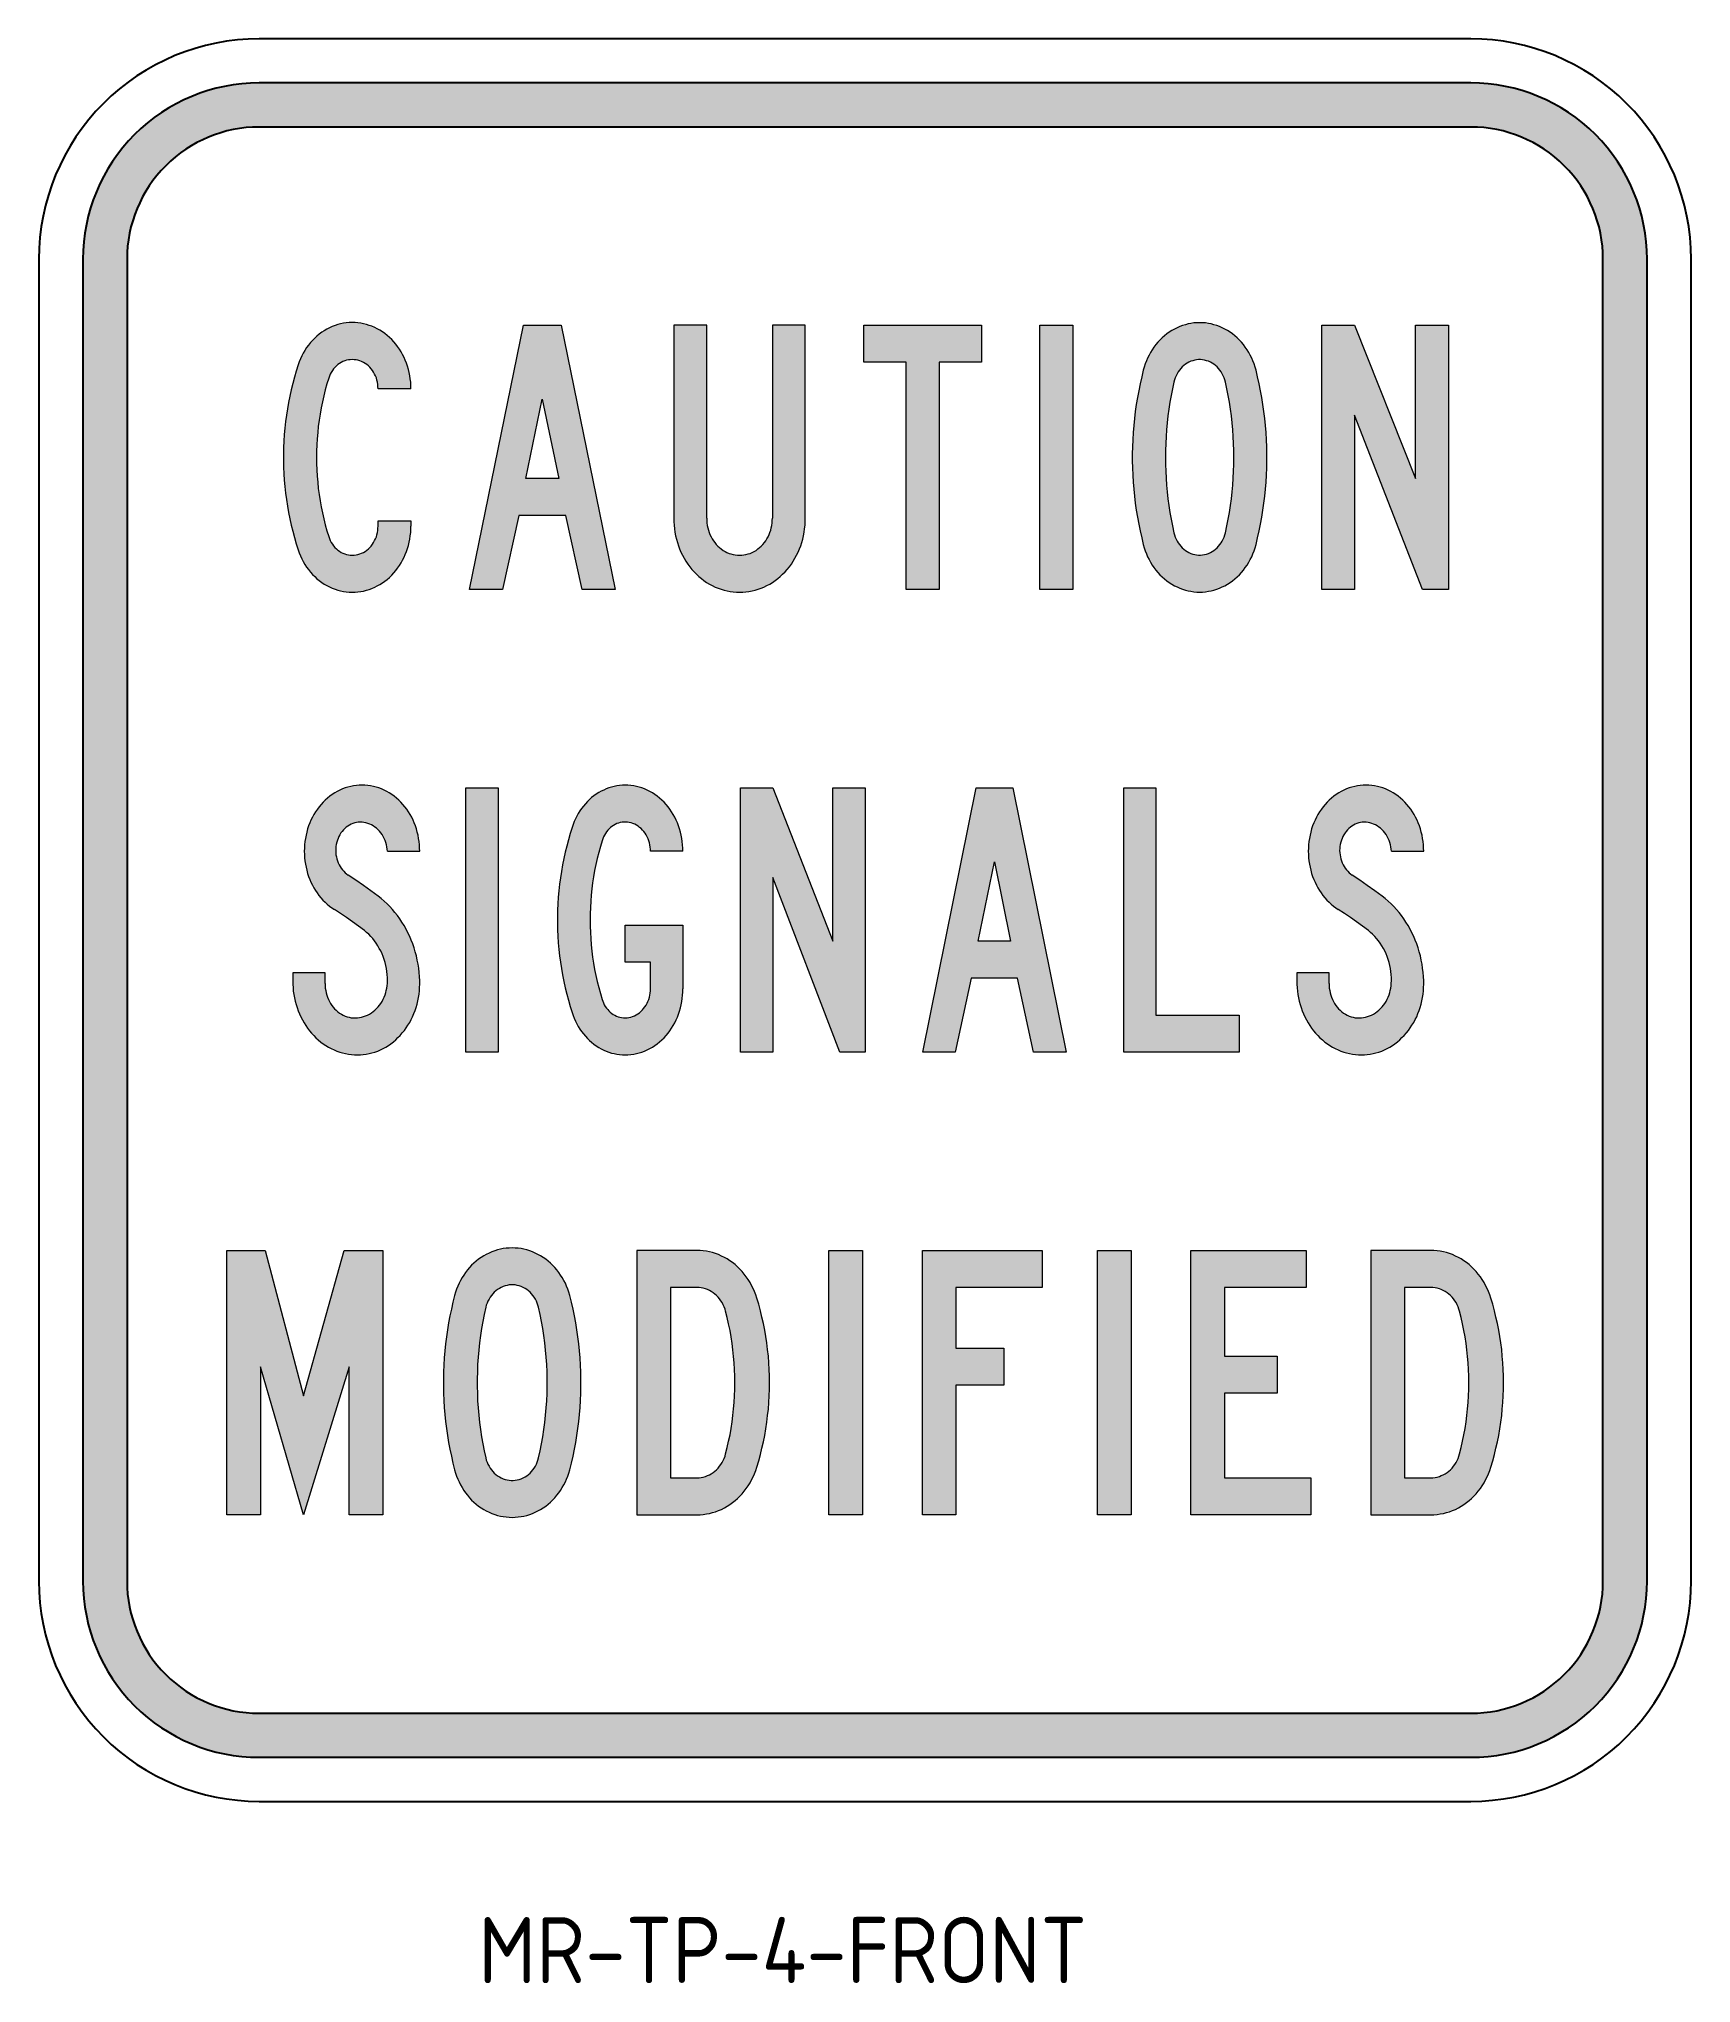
# Model space of a CAD drawing. Extents: x 35.4 to 110.4, y 107.4 to 195.6.
import ezdxf

# ---------------------------------------------------------------- set-up
doc = ezdxf.new("R2010")
doc.units = 0
doc.header["$LTSCALE"] = 12
doc.header["$MEASUREMENT"] = 0
doc.layers.get('0').update_dxf_attribs({"linetype": 'CONTINUOUS'})
doc.layers.add('L25', color=1, linetype='CONTINUOUS')
doc.layers.add('L35', color=3, linetype='CONTINUOUS')
doc.styles.add('ISO', font='iso')

msp = doc.modelspace()

# ---------------------------------------------------------------- texts
at = {"layer": 'L35', "style": 'ISO'}
msp.add_text('MR-TP-4-FRONT', height=3, dxfattribs=at).set_placement((55.354, 107.358))

# ---------------------------------------------------------------- hatches: boundary and pattern name
at = {"layer": 'L25'}
h = msp.add_hatch(color=256, dxfattribs=at)
edge = h.paths.add_edge_path()
edge.add_line((45.41, 117.607), (100.41, 117.607))
edge.add_arc((100.41, 125.607), 8, 270, 360)
edge.add_line((108.41, 125.607), (108.41, 185.607))
edge.add_arc((100.41, 185.607), 8, 0, 90)
edge.add_line((100.41, 193.607), (45.41, 193.607))
edge.add_arc((45.41, 185.607), 8, 90, 180)
edge.add_line((37.41, 185.607), (37.41, 125.607))
edge.add_arc((45.41, 125.607), 8, 180, 270)
edge = h.paths.add_edge_path(flags=16)
edge.add_line((45.41, 119.607), (100.41, 119.607))
edge.add_arc((100.41, 125.607), 6, 270, 360)
edge.add_line((106.41, 125.607), (106.41, 185.607))
edge.add_arc((100.41, 185.607), 6, 0, 90)
edge.add_line((100.41, 191.607), (45.41, 191.607))
edge.add_arc((45.41, 185.607), 6, 90, 180)
edge.add_line((39.41, 185.607), (39.41, 125.607))
edge.add_arc((45.41, 125.607), 6, 180, 270)
h = msp.add_hatch(color=256, dxfattribs=at)
h.paths.add_polyline_path([(93.643, 170.612), (93.643, 182.611), (95.134, 182.611), (97.902, 175.651), (97.902, 182.611), (99.399, 182.611), (99.399, 170.612), (98.224, 170.612), (95.134, 178.532), (95.134, 170.612)])
h.paths.add_polyline_path([(89.27, 173.194), (89.338, 173.499), (89.4, 173.804), (89.451, 174.115), (89.502, 174.42), (89.541, 174.73), (89.575, 175.047), (89.604, 175.357), (89.626, 175.668), (89.643, 175.984), (89.654, 176.295), (89.654, 176.611), (89.654, 176.928), (89.643, 177.238), (89.626, 177.555), (89.604, 177.865), (89.575, 178.182), (89.541, 178.493), (89.502, 178.803), (89.451, 179.114), (89.4, 179.419), (89.338, 179.724), (89.27, 180.029), (89.248, 180.131), (89.214, 180.227), (89.174, 180.317), (89.129, 180.407), (89.078, 180.492), (89.022, 180.571), (88.96, 180.645), (88.892, 180.718), (88.824, 180.78), (88.751, 180.837), (88.671, 180.893), (88.587, 180.933), (88.502, 180.972), (88.417, 181.001), (88.327, 181.023), (88.236, 181.04), (88.146, 181.051), (88.056, 181.051), (87.965, 181.04), (87.875, 181.023), (87.785, 181.001), (87.7, 180.972), (87.615, 180.933), (87.53, 180.893), (87.451, 180.837), (87.378, 180.78), (87.31, 180.718), (87.242, 180.645), (87.18, 180.571), (87.124, 180.492), (87.073, 180.407), (87.028, 180.317), (86.988, 180.227), (86.954, 180.131), (86.926, 180.029), (86.864, 179.724), (86.802, 179.419), (86.751, 179.114), (86.7, 178.803), (86.66, 178.493), (86.627, 178.182), (86.598, 177.865), (86.576, 177.555), (86.559, 177.238), (86.547, 176.928), (86.547, 176.611), (86.547, 176.295), (86.559, 175.984), (86.576, 175.668), (86.598, 175.357), (86.627, 175.047), (86.66, 174.73), (86.7, 174.42), (86.751, 174.115), (86.802, 173.804), (86.864, 173.499), (86.926, 173.194), (86.954, 173.092), (86.988, 172.996), (87.028, 172.906), (87.073, 172.815), (87.124, 172.731), (87.18, 172.652), (87.242, 172.578), (87.31, 172.505), (87.378, 172.443), (87.451, 172.386), (87.53, 172.335), (87.615, 172.29), (87.7, 172.25), (87.785, 172.222), (87.875, 172.2), (87.965, 172.183), (88.056, 172.177), (88.146, 172.177), (88.236, 172.183), (88.327, 172.2), (88.417, 172.222), (88.502, 172.25), (88.587, 172.29), (88.671, 172.335), (88.751, 172.386), (88.824, 172.443), (88.892, 172.505), (88.96, 172.578), (89.022, 172.652), (89.078, 172.731), (89.129, 172.815), (89.174, 172.906), (89.214, 172.996), (89.248, 173.092)], flags=16)
h.paths.add_polyline_path([(90.66, 172.652), (90.733, 172.962), (90.807, 173.273), (90.869, 173.584), (90.925, 173.9), (90.976, 174.216), (91.021, 174.533), (91.061, 174.849), (91.089, 175.171), (91.117, 175.487), (91.134, 175.809), (91.151, 176.131), (91.157, 176.453), (91.157, 176.77), (91.151, 177.092), (91.134, 177.414), (91.117, 177.736), (91.089, 178.052), (91.061, 178.374), (91.021, 178.69), (90.976, 179.007), (90.925, 179.323), (90.869, 179.639), (90.807, 179.95), (90.733, 180.261), (90.66, 180.571), (90.62, 180.713), (90.569, 180.854), (90.519, 180.989), (90.462, 181.119), (90.394, 181.249), (90.327, 181.373), (90.253, 181.498), (90.168, 181.616), (90.084, 181.729), (89.993, 181.837), (89.903, 181.938), (89.801, 182.034), (89.7, 182.125), (89.592, 182.215), (89.479, 182.294), (89.366, 182.368), (89.248, 182.435), (89.129, 182.492), (89.005, 182.548), (88.88, 182.594), (88.751, 182.633), (88.626, 182.667), (88.496, 182.695), (88.366, 182.712), (88.231, 182.724), (88.101, 182.724), (87.971, 182.724), (87.835, 182.712), (87.705, 182.695), (87.576, 182.667), (87.451, 182.633), (87.321, 182.594), (87.197, 182.548), (87.073, 182.492), (86.954, 182.435), (86.836, 182.368), (86.723, 182.294), (86.61, 182.215), (86.502, 182.125), (86.401, 182.034), (86.299, 181.938), (86.209, 181.837), (86.118, 181.729), (86.028, 181.616), (85.949, 181.498), (85.875, 181.373), (85.807, 181.249), (85.74, 181.119), (85.683, 180.989), (85.632, 180.854), (85.582, 180.713), (85.542, 180.571), (85.469, 180.261), (85.395, 179.95), (85.333, 179.639), (85.276, 179.323), (85.226, 179.007), (85.18, 178.69), (85.141, 178.374), (85.113, 178.052), (85.084, 177.736), (85.067, 177.414), (85.051, 177.092), (85.045, 176.77), (85.045, 176.453), (85.051, 176.131), (85.067, 175.809), (85.084, 175.487), (85.113, 175.171), (85.141, 174.849), (85.18, 174.533), (85.226, 174.216), (85.276, 173.9), (85.333, 173.584), (85.395, 173.273), (85.469, 172.962), (85.542, 172.652), (85.582, 172.51), (85.632, 172.375), (85.683, 172.234), (85.74, 172.104), (85.807, 171.974), (85.875, 171.849), (85.949, 171.725), (86.028, 171.606), (86.118, 171.494), (86.209, 171.386), (86.299, 171.284), (86.401, 171.188), (86.502, 171.098), (86.61, 171.008), (86.723, 170.929), (86.836, 170.855), (86.954, 170.787), (87.073, 170.731), (87.197, 170.674), (87.321, 170.629), (87.451, 170.59), (87.576, 170.556), (87.705, 170.533), (87.835, 170.511), (87.971, 170.499), (88.101, 170.499), (88.231, 170.499), (88.366, 170.511), (88.496, 170.533), (88.626, 170.556), (88.751, 170.59), (88.88, 170.629), (89.005, 170.674), (89.129, 170.731), (89.248, 170.787), (89.366, 170.855), (89.479, 170.929), (89.592, 171.008), (89.7, 171.098), (89.801, 171.188), (89.903, 171.284), (89.993, 171.386), (90.084, 171.494), (90.168, 171.606), (90.253, 171.725), (90.327, 171.849), (90.394, 171.974), (90.462, 172.104), (90.519, 172.234), (90.569, 172.375), (90.62, 172.51)])
h.paths.add_polyline_path([(80.853, 170.612), (80.853, 182.611), (82.345, 182.611), (82.345, 170.612)])
h.paths.add_polyline_path([(74.781, 170.612), (74.781, 180.933), (72.86, 180.933), (72.86, 182.611), (78.193, 182.611), (78.193, 180.933), (76.272, 180.933), (76.272, 170.612)])
h.paths.add_polyline_path([(59.009, 175.651), (57.518, 175.651), (58.263, 179.249)], flags=16)
h.paths.add_polyline_path([(54.959, 170.612), (57.41, 182.611), (59.116, 182.611), (61.568, 170.612), (60.077, 170.612), (59.331, 173.973), (57.196, 173.973), (56.45, 170.612)])
h.paths.add_polyline_path([(65.726, 173.849), (65.726, 182.611), (64.229, 182.611), (64.229, 173.849), (64.234, 173.691), (64.246, 173.533), (64.262, 173.375), (64.285, 173.216), (64.313, 173.058), (64.347, 172.906), (64.392, 172.753), (64.443, 172.601), (64.494, 172.454), (64.556, 172.307), (64.624, 172.166), (64.697, 172.03), (64.782, 171.9), (64.867, 171.77), (64.957, 171.646), (65.053, 171.527), (65.149, 171.414), (65.257, 171.307), (65.364, 171.205), (65.483, 171.109), (65.596, 171.019), (65.72, 170.934), (65.844, 170.861), (65.974, 170.793), (66.104, 170.725), (66.24, 170.674), (66.375, 170.624), (66.511, 170.584), (66.652, 170.55), (66.788, 170.522), (66.929, 170.505), (67.07, 170.494), (67.217, 170.494), (67.358, 170.494), (67.499, 170.505), (67.641, 170.522), (67.782, 170.55), (67.917, 170.584), (68.059, 170.624), (68.194, 170.674), (68.324, 170.725), (68.46, 170.793), (68.584, 170.861), (68.708, 170.934), (68.832, 171.019), (68.951, 171.109), (69.064, 171.205), (69.171, 171.307), (69.279, 171.414), (69.38, 171.527), (69.476, 171.646), (69.567, 171.77), (69.652, 171.9), (69.731, 172.03), (69.804, 172.166), (69.872, 172.307), (69.934, 172.454), (69.99, 172.601), (70.036, 172.753), (70.081, 172.906), (70.12, 173.058), (70.149, 173.216), (70.171, 173.375), (70.188, 173.533), (70.194, 173.691), (70.2, 173.849), (70.2, 182.611), (68.708, 182.611), (68.708, 173.849), (68.703, 173.742), (68.697, 173.634), (68.68, 173.521), (68.657, 173.414), (68.629, 173.312), (68.595, 173.205), (68.556, 173.109), (68.51, 173.007), (68.46, 172.917), (68.403, 172.827), (68.341, 172.742), (68.273, 172.663), (68.2, 172.584), (68.126, 172.516), (68.047, 172.454), (67.963, 172.392), (67.878, 172.341), (67.787, 172.296), (67.697, 172.256), (67.601, 172.228), (67.505, 172.205), (67.409, 172.183), (67.313, 172.177), (67.217, 172.171), (67.115, 172.177), (67.019, 172.183), (66.923, 172.205), (66.827, 172.228), (66.737, 172.256), (66.641, 172.296), (66.556, 172.341), (66.466, 172.392), (66.386, 172.454), (66.307, 172.516), (66.228, 172.584), (66.161, 172.663), (66.093, 172.742), (66.031, 172.827), (65.974, 172.917), (65.923, 173.007), (65.872, 173.109), (65.833, 173.205), (65.799, 173.312), (65.771, 173.414), (65.748, 173.521), (65.737, 173.634), (65.726, 173.742)])
h.paths.add_polyline_path([(52.298, 179.73), (50.807, 179.73), (50.801, 179.831), (50.79, 179.927), (50.779, 180.023), (50.756, 180.119), (50.728, 180.215), (50.688, 180.306), (50.649, 180.391), (50.603, 180.475), (50.553, 180.554), (50.496, 180.633), (50.434, 180.701), (50.366, 180.763), (50.293, 180.826), (50.219, 180.876), (50.14, 180.922), (50.061, 180.961), (49.976, 180.995), (49.892, 181.018), (49.807, 181.04), (49.722, 181.046), (49.632, 181.051), (49.547, 181.046), (49.462, 181.035), (49.378, 181.018), (49.293, 180.995), (49.208, 180.961), (49.129, 180.922), (49.056, 180.871), (48.982, 180.82), (48.914, 180.763), (48.847, 180.696), (48.79, 180.628), (48.734, 180.554), (48.683, 180.47), (48.638, 180.391), (48.598, 180.3), (48.57, 180.21), (48.485, 179.944), (48.412, 179.673), (48.344, 179.402), (48.282, 179.131), (48.225, 178.854), (48.174, 178.577), (48.135, 178.3), (48.095, 178.018), (48.067, 177.741), (48.044, 177.459), (48.028, 177.176), (48.016, 176.894), (48.011, 176.611), (48.016, 176.329), (48.028, 176.047), (48.044, 175.764), (48.067, 175.482), (48.095, 175.205), (48.135, 174.922), (48.174, 174.646), (48.225, 174.369), (48.282, 174.092), (48.344, 173.821), (48.412, 173.55), (48.485, 173.279), (48.57, 173.013), (48.598, 172.923), (48.638, 172.832), (48.683, 172.753), (48.734, 172.674), (48.79, 172.595), (48.847, 172.527), (48.914, 172.459), (48.982, 172.403), (49.056, 172.352), (49.129, 172.301), (49.208, 172.262), (49.293, 172.234), (49.378, 172.205), (49.462, 172.188), (49.547, 172.177), (49.632, 172.171), (49.722, 172.177), (49.807, 172.188), (49.892, 172.205), (49.976, 172.228), (50.061, 172.262), (50.14, 172.301), (50.219, 172.346), (50.293, 172.397), (50.366, 172.459), (50.434, 172.522), (50.496, 172.589), (50.553, 172.668), (50.603, 172.748), (50.649, 172.832), (50.688, 172.917), (50.728, 173.007), (50.756, 173.103), (50.779, 173.199), (50.79, 173.296), (50.801, 173.392), (50.807, 173.493), (50.807, 173.73), (52.298, 173.73), (52.298, 173.493), (52.292, 173.346), (52.287, 173.199), (52.27, 173.053), (52.247, 172.906), (52.219, 172.759), (52.185, 172.618), (52.146, 172.476), (52.1, 172.341), (52.044, 172.205), (51.987, 172.075), (51.92, 171.945), (51.852, 171.821), (51.778, 171.703), (51.694, 171.584), (51.609, 171.471), (51.519, 171.364), (51.428, 171.262), (51.326, 171.166), (51.225, 171.075), (51.117, 170.991), (51.004, 170.912), (50.892, 170.844), (50.773, 170.776), (50.654, 170.714), (50.53, 170.663), (50.406, 170.618), (50.281, 170.578), (50.151, 170.544), (50.022, 170.522), (49.892, 170.505), (49.762, 170.494), (49.632, 170.494), (49.502, 170.494), (49.366, 170.505), (49.236, 170.528), (49.106, 170.55), (48.977, 170.584), (48.852, 170.624), (48.722, 170.674), (48.604, 170.731), (48.479, 170.793), (48.361, 170.861), (48.248, 170.934), (48.14, 171.019), (48.033, 171.104), (47.931, 171.2), (47.83, 171.301), (47.739, 171.403), (47.649, 171.516), (47.564, 171.629), (47.485, 171.753), (47.412, 171.878), (47.35, 172.008), (47.287, 172.137), (47.231, 172.273), (47.18, 172.414), (47.095, 172.691), (47.011, 172.974), (46.932, 173.256), (46.864, 173.538), (46.796, 173.827), (46.74, 174.115), (46.689, 174.403), (46.644, 174.696), (46.604, 174.99), (46.57, 175.284), (46.547, 175.578), (46.525, 175.871), (46.514, 176.165), (46.508, 176.465), (46.508, 176.758), (46.514, 177.058), (46.525, 177.351), (46.547, 177.645), (46.57, 177.939), (46.604, 178.233), (46.644, 178.526), (46.689, 178.82), (46.74, 179.108), (46.796, 179.396), (46.864, 179.684), (46.932, 179.967), (47.011, 180.255), (47.095, 180.532), (47.18, 180.814), (47.231, 180.95), (47.287, 181.085), (47.35, 181.215), (47.412, 181.345), (47.485, 181.469), (47.564, 181.594), (47.649, 181.707), (47.739, 181.82), (47.83, 181.921), (47.931, 182.023), (48.033, 182.119), (48.14, 182.204), (48.248, 182.289), (48.361, 182.362), (48.479, 182.43), (48.604, 182.492), (48.722, 182.548), (48.852, 182.599), (48.977, 182.639), (49.106, 182.673), (49.236, 182.701), (49.366, 182.718), (49.502, 182.729), (49.632, 182.729), (49.762, 182.729), (49.892, 182.718), (50.022, 182.701), (50.151, 182.678), (50.281, 182.644), (50.406, 182.605), (50.53, 182.56), (50.654, 182.509), (50.773, 182.447), (50.892, 182.385), (51.004, 182.311), (51.117, 182.232), (51.225, 182.147), (51.326, 182.057), (51.428, 181.961), (51.519, 181.859), (51.609, 181.752), (51.694, 181.639), (51.778, 181.52), (51.852, 181.402), (51.92, 181.277), (51.987, 181.148), (52.044, 181.018), (52.1, 180.882), (52.146, 180.746), (52.185, 180.605), (52.219, 180.464), (52.247, 180.317), (52.27, 180.17), (52.287, 180.023), (52.292, 179.876)])
h = msp.add_hatch(color=256, dxfattribs=at)
h.paths.add_polyline_path([(84.655, 149.615), (84.655, 161.614), (86.118, 161.614), (86.118, 151.293), (89.892, 151.293), (89.892, 149.615)])
h.paths.add_polyline_path([(79.52, 154.654), (78.051, 154.654), (78.786, 158.252)], flags=16)
h.paths.add_polyline_path([(75.538, 149.615), (77.95, 161.614), (79.622, 161.614), (82.034, 149.615), (80.565, 149.615), (79.831, 152.971), (77.735, 152.971), (77.006, 149.615)])
h.paths.add_polyline_path([(67.262, 149.615), (67.262, 161.614), (68.725, 161.614), (71.454, 154.654), (71.454, 161.614), (72.917, 161.614), (72.917, 149.615), (71.764, 149.615), (68.725, 157.535), (68.725, 149.615)])
h.paths.add_polyline_path([(54.795, 149.615), (54.795, 161.614), (56.258, 161.614), (56.258, 149.615)])
h.paths.add_polyline_path([(93.976, 152.733), (93.976, 153.214), (92.513, 153.214), (92.513, 152.852), (92.513, 152.7), (92.524, 152.541), (92.535, 152.389), (92.558, 152.236), (92.586, 152.084), (92.62, 151.931), (92.66, 151.784), (92.705, 151.638), (92.756, 151.491), (92.812, 151.349), (92.874, 151.214), (92.948, 151.078), (93.021, 150.948), (93.1, 150.824), (93.185, 150.7), (93.27, 150.587), (93.366, 150.474), (93.462, 150.367), (93.563, 150.265), (93.671, 150.169), (93.784, 150.073), (93.897, 149.988), (94.015, 149.915), (94.134, 149.841), (94.258, 149.773), (94.383, 149.717), (94.512, 149.66), (94.642, 149.615), (94.772, 149.581), (94.902, 149.547), (95.038, 149.525), (95.173, 149.508), (95.309, 149.497), (95.445, 149.491), (95.58, 149.497), (95.71, 149.508), (95.846, 149.525), (95.976, 149.553), (96.105, 149.581), (96.235, 149.621), (96.365, 149.666), (96.49, 149.723), (96.614, 149.779), (96.732, 149.847), (96.851, 149.92), (96.964, 149.999), (97.077, 150.084), (97.184, 150.174), (97.286, 150.276), (97.388, 150.378), (97.484, 150.485), (97.574, 150.598), (97.659, 150.717), (97.738, 150.835), (97.817, 150.965), (97.885, 151.095), (97.953, 151.225), (98.009, 151.366), (98.066, 151.508), (98.111, 151.649), (98.15, 151.796), (98.19, 151.943), (98.218, 152.089), (98.241, 152.242), (98.258, 152.395), (98.269, 152.547), (98.275, 152.7), (98.275, 152.852), (98.263, 153.044), (98.246, 153.231), (98.224, 153.423), (98.196, 153.609), (98.162, 153.795), (98.122, 153.982), (98.071, 154.163), (98.02, 154.343), (97.958, 154.524), (97.89, 154.699), (97.817, 154.869), (97.738, 155.038), (97.653, 155.202), (97.563, 155.36), (97.467, 155.518), (97.365, 155.671), (97.263, 155.818), (97.15, 155.959), (97.032, 156.095), (96.913, 156.224), (96.789, 156.349), (96.659, 156.473), (96.523, 156.586), (96.388, 156.693), (96.049, 156.942), (95.71, 157.185), (95.371, 157.422), (95.026, 157.654), (94.953, 157.705), (94.885, 157.761), (94.823, 157.823), (94.761, 157.891), (94.71, 157.964), (94.659, 158.038), (94.614, 158.123), (94.575, 158.202), (94.541, 158.292), (94.512, 158.382), (94.49, 158.473), (94.473, 158.569), (94.462, 158.665), (94.456, 158.761), (94.462, 158.857), (94.467, 158.953), (94.484, 159.043), (94.507, 159.139), (94.535, 159.23), (94.563, 159.32), (94.603, 159.405), (94.648, 159.484), (94.699, 159.563), (94.75, 159.636), (94.812, 159.704), (94.874, 159.766), (94.942, 159.823), (95.01, 159.879), (95.083, 159.925), (95.162, 159.964), (95.241, 159.992), (95.32, 160.021), (95.405, 160.038), (95.484, 160.049), (95.569, 160.054), (95.654, 160.054), (95.744, 160.043), (95.829, 160.026), (95.919, 159.998), (95.998, 159.97), (96.083, 159.93), (96.162, 159.885), (96.241, 159.834), (96.314, 159.778), (96.382, 159.71), (96.45, 159.642), (96.507, 159.569), (96.563, 159.49), (96.614, 159.405), (96.659, 159.314), (96.699, 159.224), (96.732, 159.128), (96.761, 159.032), (96.783, 158.936), (96.795, 158.834), (96.806, 158.733), (98.275, 158.733), (98.269, 158.879), (98.263, 159.026), (98.246, 159.173), (98.224, 159.32), (98.196, 159.461), (98.162, 159.603), (98.122, 159.744), (98.077, 159.885), (98.026, 160.021), (97.97, 160.15), (97.902, 160.28), (97.834, 160.405), (97.761, 160.523), (97.681, 160.642), (97.597, 160.749), (97.512, 160.857), (97.416, 160.958), (97.32, 161.054), (97.218, 161.145), (97.111, 161.229), (97.004, 161.309), (96.891, 161.382), (96.778, 161.45), (96.659, 161.506), (96.54, 161.563), (96.416, 161.608), (96.292, 161.647), (96.168, 161.676), (96.038, 161.704), (95.913, 161.721), (95.783, 161.732), (95.654, 161.732), (95.524, 161.732), (95.394, 161.721), (95.269, 161.704), (95.139, 161.676), (95.015, 161.647), (94.891, 161.608), (94.767, 161.563), (94.648, 161.506), (94.529, 161.45), (94.416, 161.382), (94.303, 161.309), (94.196, 161.229), (94.089, 161.145), (93.987, 161.054), (93.891, 160.958), (93.795, 160.857), (93.71, 160.749), (93.626, 160.642), (93.546, 160.523), (93.473, 160.405), (93.405, 160.28), (93.337, 160.15), (93.281, 160.021), (93.23, 159.885), (93.185, 159.744), (93.145, 159.603), (93.112, 159.461), (93.083, 159.32), (93.061, 159.173), (93.044, 159.026), (93.038, 158.879), (93.032, 158.733), (93.038, 158.586), (93.044, 158.439), (93.061, 158.298), (93.083, 158.151), (93.112, 158.01), (93.145, 157.868), (93.185, 157.727), (93.23, 157.592), (93.281, 157.456), (93.337, 157.326), (93.4, 157.196), (93.467, 157.072), (93.541, 156.953), (93.614, 156.84), (93.699, 156.727), (93.784, 156.62), (93.88, 156.518), (93.976, 156.422), (94.072, 156.332), (94.179, 156.247), (94.286, 156.168), (94.394, 156.095), (94.676, 155.914), (94.953, 155.727), (95.224, 155.535), (95.49, 155.338), (95.761, 155.134), (95.857, 155.05), (95.953, 154.965), (96.049, 154.869), (96.134, 154.773), (96.218, 154.665), (96.297, 154.558), (96.371, 154.445), (96.439, 154.326), (96.501, 154.208), (96.563, 154.084), (96.614, 153.954), (96.659, 153.824), (96.699, 153.688), (96.732, 153.553), (96.761, 153.417), (96.783, 153.276), (96.795, 153.135), (96.806, 152.993), (96.806, 152.852), (96.8, 152.745), (96.795, 152.632), (96.778, 152.524), (96.755, 152.417), (96.727, 152.315), (96.699, 152.214), (96.659, 152.112), (96.614, 152.016), (96.563, 151.92), (96.507, 151.83), (96.444, 151.745), (96.382, 151.666), (96.309, 151.592), (96.235, 151.519), (96.162, 151.457), (96.077, 151.4), (95.992, 151.344), (95.908, 151.299), (95.817, 151.259), (95.727, 151.231), (95.631, 151.203), (95.541, 151.186), (95.445, 151.174), (95.348, 151.169), (95.258, 151.169), (95.162, 151.18), (95.072, 151.197), (94.981, 151.22), (94.891, 151.253), (94.801, 151.293), (94.716, 151.338), (94.637, 151.389), (94.558, 151.446), (94.479, 151.513), (94.411, 151.581), (94.343, 151.66), (94.281, 151.739), (94.224, 151.824), (94.174, 151.914), (94.128, 152.01), (94.089, 152.106), (94.055, 152.208), (94.027, 152.31), (94.004, 152.411), (93.987, 152.519), (93.981, 152.626)])
h.paths.add_polyline_path([(64.641, 158.733), (63.172, 158.733), (63.172, 158.829), (63.161, 158.925), (63.144, 159.026), (63.127, 159.117), (63.099, 159.213), (63.065, 159.297), (63.025, 159.388), (62.98, 159.473), (62.929, 159.552), (62.873, 159.625), (62.816, 159.693), (62.749, 159.761), (62.681, 159.817), (62.607, 159.868), (62.534, 159.919), (62.455, 159.958), (62.376, 159.992), (62.297, 160.021), (62.212, 160.038), (62.127, 160.054), (62.048, 160.06), (61.963, 160.06), (61.884, 160.049), (61.8, 160.032), (61.72, 160.015), (61.641, 159.987), (61.568, 159.947), (61.495, 159.908), (61.421, 159.862), (61.359, 159.806), (61.291, 159.749), (61.235, 159.687), (61.178, 159.614), (61.127, 159.54), (61.082, 159.467), (61.043, 159.382), (61.003, 159.297), (60.975, 159.213), (60.896, 158.947), (60.822, 158.676), (60.755, 158.405), (60.692, 158.128), (60.636, 157.857), (60.591, 157.58), (60.546, 157.298), (60.512, 157.021), (60.483, 156.739), (60.461, 156.462), (60.444, 156.179), (60.433, 155.897), (60.433, 155.614), (60.433, 155.332), (60.444, 155.05), (60.461, 154.767), (60.483, 154.485), (60.512, 154.202), (60.546, 153.925), (60.591, 153.649), (60.636, 153.372), (60.692, 153.095), (60.755, 152.824), (60.822, 152.547), (60.896, 152.282), (60.975, 152.01), (61.003, 151.926), (61.037, 151.847), (61.077, 151.762), (61.122, 151.688), (61.173, 151.615), (61.229, 151.547), (61.286, 151.485), (61.348, 151.429), (61.415, 151.372), (61.483, 151.327), (61.557, 151.287), (61.63, 151.248), (61.704, 151.22), (61.783, 151.197), (61.862, 151.186), (61.941, 151.174), (62.02, 151.174), (62.11, 151.18), (62.195, 151.191), (62.28, 151.208), (62.359, 151.236), (62.444, 151.265), (62.523, 151.304), (62.596, 151.355), (62.669, 151.406), (62.737, 151.462), (62.805, 151.53), (62.862, 151.598), (62.918, 151.671), (62.969, 151.751), (63.02, 151.835), (63.059, 151.92), (63.093, 152.01), (63.121, 152.106), (63.144, 152.202), (63.161, 152.298), (63.172, 152.395), (63.172, 152.491), (63.172, 153.694), (62.02, 153.694), (62.02, 155.372), (64.641, 155.372), (64.641, 152.491), (64.641, 152.344), (64.63, 152.197), (64.613, 152.05), (64.596, 151.909), (64.568, 151.762), (64.534, 151.621), (64.494, 151.479), (64.443, 151.344), (64.392, 151.208), (64.336, 151.078), (64.274, 150.948), (64.206, 150.824), (64.133, 150.7), (64.053, 150.587), (63.969, 150.474), (63.878, 150.367), (63.788, 150.265), (63.686, 150.169), (63.585, 150.078), (63.483, 149.994), (63.37, 149.915), (63.263, 149.841), (63.144, 149.779), (63.025, 149.717), (62.907, 149.666), (62.782, 149.621), (62.658, 149.581), (62.534, 149.547), (62.41, 149.525), (62.28, 149.508), (62.15, 149.497), (62.02, 149.491), (61.896, 149.497), (61.771, 149.508), (61.647, 149.525), (61.523, 149.547), (61.404, 149.576), (61.28, 149.615), (61.161, 149.66), (61.048, 149.711), (60.93, 149.768), (60.822, 149.83), (60.709, 149.903), (60.608, 149.977), (60.5, 150.062), (60.404, 150.146), (60.308, 150.242), (60.218, 150.338), (60.133, 150.44), (60.048, 150.547), (59.969, 150.66), (59.896, 150.779), (59.828, 150.898), (59.766, 151.022), (59.709, 151.152), (59.659, 151.282), (59.613, 151.412), (59.523, 151.694), (59.444, 151.971), (59.371, 152.253), (59.297, 152.541), (59.235, 152.829), (59.178, 153.118), (59.128, 153.406), (59.082, 153.699), (59.043, 153.988), (59.015, 154.281), (58.986, 154.581), (58.969, 154.874), (58.958, 155.168), (58.947, 155.468), (58.947, 155.761), (58.958, 156.055), (58.969, 156.354), (58.986, 156.648), (59.015, 156.942), (59.043, 157.236), (59.082, 157.529), (59.128, 157.817), (59.178, 158.111), (59.235, 158.399), (59.297, 158.687), (59.371, 158.97), (59.444, 159.252), (59.523, 159.535), (59.613, 159.812), (59.659, 159.947), (59.709, 160.077), (59.766, 160.201), (59.828, 160.326), (59.896, 160.45), (59.969, 160.563), (60.048, 160.676), (60.133, 160.783), (60.218, 160.885), (60.308, 160.987), (60.404, 161.077), (60.5, 161.167), (60.608, 161.246), (60.709, 161.325), (60.822, 161.393), (60.93, 161.455), (61.048, 161.512), (61.161, 161.563), (61.28, 161.608), (61.404, 161.647), (61.523, 161.676), (61.647, 161.704), (61.771, 161.721), (61.896, 161.727), (62.02, 161.732), (62.15, 161.732), (62.28, 161.721), (62.41, 161.704), (62.534, 161.676), (62.658, 161.647), (62.782, 161.608), (62.907, 161.563), (63.025, 161.506), (63.144, 161.45), (63.263, 161.382), (63.37, 161.309), (63.483, 161.229), (63.585, 161.145), (63.686, 161.054), (63.788, 160.958), (63.878, 160.857), (63.969, 160.749), (64.053, 160.642), (64.133, 160.523), (64.206, 160.405), (64.274, 160.28), (64.336, 160.15), (64.392, 160.021), (64.443, 159.885), (64.494, 159.744), (64.534, 159.603), (64.568, 159.461), (64.596, 159.32), (64.613, 159.173), (64.63, 159.026), (64.641, 158.879)])
h.paths.add_polyline_path([(48.4, 152.733), (48.4, 153.214), (46.937, 153.214), (46.937, 152.852), (46.937, 152.7), (46.949, 152.541), (46.96, 152.389), (46.982, 152.236), (47.011, 152.084), (47.045, 151.931), (47.084, 151.784), (47.129, 151.638), (47.18, 151.491), (47.237, 151.349), (47.299, 151.214), (47.372, 151.078), (47.446, 150.948), (47.525, 150.824), (47.609, 150.7), (47.694, 150.587), (47.79, 150.474), (47.886, 150.367), (47.988, 150.265), (48.095, 150.169), (48.208, 150.073), (48.321, 149.988), (48.44, 149.915), (48.559, 149.841), (48.683, 149.773), (48.807, 149.717), (48.937, 149.66), (49.067, 149.615), (49.197, 149.581), (49.327, 149.547), (49.462, 149.525), (49.598, 149.508), (49.733, 149.497), (49.869, 149.491), (50.005, 149.497), (50.135, 149.508), (50.27, 149.525), (50.4, 149.553), (50.53, 149.581), (50.66, 149.621), (50.79, 149.666), (50.914, 149.723), (51.038, 149.779), (51.157, 149.847), (51.276, 149.92), (51.389, 149.999), (51.502, 150.084), (51.609, 150.174), (51.711, 150.276), (51.812, 150.378), (51.908, 150.485), (51.999, 150.598), (52.083, 150.717), (52.163, 150.835), (52.242, 150.965), (52.309, 151.095), (52.377, 151.225), (52.434, 151.366), (52.49, 151.508), (52.535, 151.649), (52.581, 151.796), (52.614, 151.943), (52.643, 152.089), (52.665, 152.242), (52.682, 152.395), (52.694, 152.547), (52.699, 152.7), (52.699, 152.852), (52.688, 153.044), (52.671, 153.231), (52.654, 153.423), (52.62, 153.609), (52.586, 153.795), (52.547, 153.982), (52.496, 154.163), (52.445, 154.343), (52.383, 154.524), (52.315, 154.699), (52.242, 154.869), (52.163, 155.038), (52.078, 155.202), (51.987, 155.36), (51.891, 155.518), (51.795, 155.671), (51.688, 155.818), (51.575, 155.959), (51.456, 156.095), (51.338, 156.224), (51.213, 156.349), (51.084, 156.473), (50.948, 156.586), (50.812, 156.693), (50.479, 156.942), (50.14, 157.185), (49.796, 157.422), (49.451, 157.654), (49.378, 157.705), (49.31, 157.761), (49.248, 157.823), (49.186, 157.891), (49.135, 157.964), (49.084, 158.038), (49.039, 158.123), (48.999, 158.202), (48.965, 158.292), (48.937, 158.382), (48.914, 158.473), (48.897, 158.569), (48.886, 158.665), (48.886, 158.761), (48.886, 158.857), (48.897, 158.953), (48.909, 159.043), (48.931, 159.139), (48.96, 159.23), (48.993, 159.32), (49.027, 159.405), (49.073, 159.484), (49.123, 159.563), (49.174, 159.636), (49.236, 159.704), (49.299, 159.766), (49.366, 159.823), (49.434, 159.879), (49.508, 159.925), (49.587, 159.964), (49.666, 159.992), (49.745, 160.021), (49.83, 160.038), (49.909, 160.049), (49.993, 160.054), (50.078, 160.054), (50.168, 160.043), (50.253, 160.026), (50.344, 159.998), (50.428, 159.97), (50.507, 159.93), (50.586, 159.885), (50.666, 159.834), (50.739, 159.778), (50.807, 159.71), (50.875, 159.642), (50.931, 159.569), (50.988, 159.49), (51.038, 159.405), (51.084, 159.314), (51.123, 159.224), (51.157, 159.128), (51.185, 159.032), (51.208, 158.936), (51.225, 158.834), (51.23, 158.733), (52.699, 158.733), (52.694, 158.879), (52.688, 159.026), (52.671, 159.173), (52.648, 159.32), (52.62, 159.461), (52.586, 159.603), (52.547, 159.744), (52.501, 159.885), (52.451, 160.021), (52.394, 160.15), (52.332, 160.28), (52.259, 160.405), (52.185, 160.523), (52.106, 160.642), (52.021, 160.749), (51.937, 160.857), (51.841, 160.958), (51.744, 161.054), (51.643, 161.145), (51.535, 161.229), (51.428, 161.309), (51.315, 161.382), (51.202, 161.45), (51.084, 161.506), (50.965, 161.563), (50.841, 161.608), (50.716, 161.647), (50.592, 161.676), (50.462, 161.704), (50.338, 161.721), (50.208, 161.732), (50.078, 161.732), (49.948, 161.732), (49.824, 161.721), (49.694, 161.704), (49.564, 161.676), (49.44, 161.647), (49.315, 161.608), (49.197, 161.563), (49.073, 161.506), (48.954, 161.45), (48.841, 161.382), (48.728, 161.309), (48.621, 161.229), (48.513, 161.145), (48.412, 161.054), (48.316, 160.958), (48.225, 160.857), (48.135, 160.749), (48.05, 160.642), (47.971, 160.523), (47.898, 160.405), (47.83, 160.28), (47.762, 160.15), (47.706, 160.021), (47.655, 159.885), (47.609, 159.744), (47.57, 159.603), (47.536, 159.461), (47.508, 159.32), (47.485, 159.173), (47.468, 159.026), (47.463, 158.879), (47.457, 158.733), (47.463, 158.586), (47.468, 158.439), (47.485, 158.298), (47.508, 158.151), (47.536, 158.01), (47.57, 157.868), (47.609, 157.727), (47.655, 157.592), (47.706, 157.456), (47.762, 157.326), (47.824, 157.196), (47.892, 157.072), (47.965, 156.953), (48.039, 156.84), (48.124, 156.727), (48.214, 156.62), (48.304, 156.518), (48.4, 156.422), (48.502, 156.332), (48.604, 156.247), (48.711, 156.168), (48.824, 156.095), (49.101, 155.914), (49.378, 155.727), (49.649, 155.535), (49.92, 155.338), (50.185, 155.134), (50.281, 155.05), (50.383, 154.965), (50.473, 154.869), (50.564, 154.773), (50.643, 154.665), (50.722, 154.558), (50.795, 154.445), (50.863, 154.326), (50.931, 154.208), (50.988, 154.084), (51.038, 153.954), (51.084, 153.824), (51.123, 153.688), (51.157, 153.553), (51.185, 153.417), (51.208, 153.276), (51.219, 153.135), (51.23, 152.993), (51.23, 152.852), (51.23, 152.745), (51.219, 152.632), (51.202, 152.524), (51.18, 152.417), (51.157, 152.315), (51.123, 152.214), (51.084, 152.112), (51.038, 152.016), (50.988, 151.92), (50.931, 151.83), (50.869, 151.745), (50.807, 151.666), (50.733, 151.592), (50.66, 151.519), (50.586, 151.457), (50.502, 151.4), (50.417, 151.344), (50.332, 151.299), (50.242, 151.259), (50.151, 151.231), (50.061, 151.203), (49.965, 151.186), (49.869, 151.174), (49.773, 151.169), (49.683, 151.169), (49.587, 151.18), (49.496, 151.197), (49.406, 151.22), (49.315, 151.253), (49.225, 151.293), (49.14, 151.338), (49.061, 151.389), (48.982, 151.446), (48.909, 151.513), (48.835, 151.581), (48.768, 151.66), (48.705, 151.739), (48.649, 151.824), (48.598, 151.914), (48.553, 152.01), (48.513, 152.106), (48.479, 152.208), (48.451, 152.31), (48.429, 152.411), (48.412, 152.519), (48.406, 152.626)])
h = msp.add_hatch(color=256, dxfattribs=at)
h.paths.add_polyline_path([(97.399, 130.296), (98.597, 130.296), (98.693, 130.296), (98.789, 130.313), (98.885, 130.33), (98.981, 130.358), (99.071, 130.392), (99.161, 130.432), (99.246, 130.482), (99.331, 130.533), (99.41, 130.595), (99.489, 130.663), (99.557, 130.737), (99.625, 130.816), (99.687, 130.9), (99.743, 130.985), (99.789, 131.076), (99.834, 131.172), (99.873, 131.273), (99.902, 131.375), (99.975, 131.663), (100.037, 131.951), (100.099, 132.245), (100.15, 132.539), (100.195, 132.832), (100.235, 133.126), (100.263, 133.42), (100.286, 133.719), (100.308, 134.019), (100.314, 134.318), (100.32, 134.612), (100.314, 134.911), (100.308, 135.211), (100.286, 135.51), (100.263, 135.804), (100.235, 136.103), (100.195, 136.397), (100.15, 136.691), (100.099, 136.984), (100.037, 137.278), (99.975, 137.566), (99.902, 137.854), (99.873, 137.956), (99.834, 138.052), (99.789, 138.148), (99.743, 138.244), (99.687, 138.329), (99.625, 138.413), (99.557, 138.493), (99.489, 138.566), (99.41, 138.634), (99.331, 138.69), (99.246, 138.747), (99.161, 138.798), (99.071, 138.837), (98.981, 138.871), (98.885, 138.899), (98.789, 138.916), (98.693, 138.928), (98.597, 138.933), (97.399, 138.933)], flags=16)
h.paths.add_polyline_path([(95.874, 128.613), (98.597, 128.613), (98.738, 128.618), (98.885, 128.63), (99.026, 128.652), (99.167, 128.675), (99.303, 128.714), (99.444, 128.754), (99.58, 128.805), (99.715, 128.861), (99.845, 128.929), (99.969, 129.002), (100.094, 129.081), (100.212, 129.166), (100.331, 129.257), (100.444, 129.353), (100.551, 129.46), (100.653, 129.573), (100.749, 129.686), (100.845, 129.805), (100.93, 129.934), (101.009, 130.064), (101.082, 130.2), (101.15, 130.336), (101.212, 130.482), (101.269, 130.624), (101.319, 130.776), (101.404, 131.059), (101.483, 131.347), (101.551, 131.64), (101.619, 131.928), (101.675, 132.222), (101.726, 132.522), (101.771, 132.815), (101.811, 133.115), (101.839, 133.414), (101.862, 133.714), (101.879, 134.013), (101.89, 134.312), (101.896, 134.612), (101.89, 134.917), (101.879, 135.216), (101.862, 135.516), (101.839, 135.815), (101.811, 136.114), (101.771, 136.414), (101.726, 136.707), (101.675, 137.001), (101.619, 137.295), (101.551, 137.589), (101.483, 137.877), (101.404, 138.171), (101.319, 138.453), (101.269, 138.6), (101.212, 138.747), (101.15, 138.888), (101.082, 139.029), (101.009, 139.165), (100.93, 139.295), (100.845, 139.419), (100.749, 139.543), (100.653, 139.656), (100.551, 139.769), (100.444, 139.871), (100.331, 139.973), (100.212, 140.063), (100.094, 140.148), (99.969, 140.227), (99.845, 140.3), (99.715, 140.362), (99.58, 140.424), (99.444, 140.475), (99.303, 140.515), (99.167, 140.549), (99.026, 140.577), (98.885, 140.6), (98.738, 140.611), (98.597, 140.611), (95.874, 140.611)])
h.paths.add_polyline_path([(87.705, 128.613), (87.705, 140.611), (92.936, 140.611), (92.936, 138.933), (89.231, 138.933), (89.231, 135.815), (91.626, 135.815), (91.626, 134.132), (89.231, 134.132), (89.231, 130.296), (93.151, 130.296), (93.151, 128.613)])
h.paths.add_polyline_path([(83.463, 128.613), (83.463, 140.611), (84.988, 140.611), (84.988, 128.613)])
h.paths.add_polyline_path([(75.515, 128.613), (75.515, 140.611), (80.955, 140.611), (80.955, 138.933), (77.04, 138.933), (77.04, 136.176), (79.215, 136.176), (79.215, 134.493), (77.04, 134.493), (77.04, 128.613)])
h.paths.add_polyline_path([(71.267, 128.613), (71.267, 140.611), (72.792, 140.611), (72.792, 128.613)])
h.paths.add_polyline_path([(64.082, 130.296), (65.279, 130.296), (65.375, 130.296), (65.471, 130.313), (65.567, 130.33), (65.663, 130.358), (65.754, 130.392), (65.844, 130.432), (65.929, 130.482), (66.014, 130.533), (66.093, 130.595), (66.172, 130.663), (66.24, 130.737), (66.307, 130.816), (66.37, 130.9), (66.426, 130.985), (66.471, 131.076), (66.516, 131.172), (66.556, 131.273), (66.584, 131.375), (66.658, 131.663), (66.72, 131.951), (66.782, 132.245), (66.833, 132.539), (66.878, 132.832), (66.917, 133.126), (66.946, 133.42), (66.968, 133.719), (66.985, 134.019), (66.997, 134.318), (67.002, 134.612), (66.997, 134.911), (66.985, 135.211), (66.968, 135.51), (66.946, 135.804), (66.917, 136.103), (66.878, 136.397), (66.833, 136.691), (66.782, 136.984), (66.72, 137.278), (66.658, 137.566), (66.584, 137.854), (66.556, 137.956), (66.516, 138.052), (66.471, 138.148), (66.426, 138.244), (66.37, 138.329), (66.307, 138.413), (66.24, 138.493), (66.172, 138.566), (66.093, 138.634), (66.014, 138.69), (65.929, 138.747), (65.844, 138.798), (65.754, 138.837), (65.663, 138.871), (65.567, 138.899), (65.471, 138.916), (65.375, 138.928), (65.279, 138.933), (64.082, 138.933)], flags=16)
h.paths.add_polyline_path([(62.557, 128.613), (65.279, 128.613), (65.421, 128.618), (65.562, 128.63), (65.709, 128.652), (65.85, 128.675), (65.985, 128.714), (66.127, 128.754), (66.262, 128.805), (66.392, 128.861), (66.528, 128.929), (66.652, 129.002), (66.776, 129.081), (66.895, 129.166), (67.014, 129.257), (67.126, 129.353), (67.234, 129.46), (67.336, 129.573), (67.432, 129.686), (67.522, 129.805), (67.612, 129.934), (67.691, 130.064), (67.765, 130.2), (67.833, 130.336), (67.895, 130.482), (67.951, 130.624), (68.002, 130.776), (68.087, 131.059), (68.16, 131.347), (68.234, 131.64), (68.301, 131.928), (68.358, 132.222), (68.409, 132.522), (68.454, 132.815), (68.488, 133.115), (68.522, 133.414), (68.544, 133.714), (68.561, 134.013), (68.573, 134.312), (68.578, 134.612), (68.573, 134.917), (68.561, 135.216), (68.544, 135.516), (68.522, 135.815), (68.488, 136.114), (68.454, 136.414), (68.409, 136.707), (68.358, 137.001), (68.301, 137.295), (68.234, 137.589), (68.16, 137.877), (68.087, 138.171), (68.002, 138.453), (67.951, 138.6), (67.895, 138.747), (67.833, 138.888), (67.765, 139.029), (67.691, 139.165), (67.612, 139.295), (67.522, 139.419), (67.432, 139.543), (67.336, 139.656), (67.234, 139.769), (67.126, 139.871), (67.014, 139.973), (66.895, 140.063), (66.776, 140.148), (66.652, 140.227), (66.528, 140.3), (66.392, 140.362), (66.262, 140.424), (66.127, 140.475), (65.985, 140.515), (65.85, 140.549), (65.709, 140.577), (65.562, 140.6), (65.421, 140.611), (65.279, 140.611), (62.557, 140.611)])
h.paths.add_polyline_path([(58.094, 131.194), (58.162, 131.516), (58.224, 131.838), (58.286, 132.16), (58.331, 132.482), (58.376, 132.81), (58.41, 133.137), (58.438, 133.465), (58.461, 133.793), (58.478, 134.12), (58.484, 134.448), (58.484, 134.781), (58.478, 135.109), (58.461, 135.436), (58.438, 135.764), (58.41, 136.092), (58.376, 136.419), (58.331, 136.747), (58.286, 137.069), (58.224, 137.391), (58.162, 137.713), (58.094, 138.035), (58.066, 138.131), (58.032, 138.227), (57.992, 138.317), (57.947, 138.408), (57.896, 138.493), (57.834, 138.572), (57.772, 138.651), (57.704, 138.718), (57.631, 138.781), (57.557, 138.843), (57.478, 138.894), (57.393, 138.939), (57.303, 138.973), (57.218, 139.007), (57.128, 139.029), (57.032, 139.046), (56.941, 139.052), (56.845, 139.052), (56.755, 139.046), (56.665, 139.029), (56.574, 139.007), (56.484, 138.973), (56.399, 138.939), (56.314, 138.894), (56.235, 138.843), (56.156, 138.781), (56.083, 138.718), (56.015, 138.651), (55.953, 138.572), (55.896, 138.493), (55.846, 138.408), (55.795, 138.317), (55.755, 138.227), (55.721, 138.131), (55.699, 138.035), (55.625, 137.713), (55.563, 137.391), (55.507, 137.069), (55.456, 136.747), (55.416, 136.419), (55.377, 136.092), (55.349, 135.764), (55.326, 135.436), (55.315, 135.109), (55.309, 134.781), (55.309, 134.448), (55.315, 134.12), (55.326, 133.793), (55.349, 133.465), (55.377, 133.137), (55.416, 132.81), (55.456, 132.482), (55.507, 132.16), (55.563, 131.838), (55.625, 131.516), (55.699, 131.194), (55.721, 131.098), (55.755, 131.002), (55.795, 130.906), (55.846, 130.821), (55.896, 130.737), (55.953, 130.652), (56.015, 130.578), (56.083, 130.511), (56.156, 130.443), (56.235, 130.386), (56.314, 130.336), (56.399, 130.29), (56.484, 130.251), (56.574, 130.223), (56.665, 130.2), (56.755, 130.183), (56.845, 130.177), (56.941, 130.177), (57.032, 130.183), (57.128, 130.2), (57.218, 130.223), (57.303, 130.251), (57.393, 130.29), (57.478, 130.336), (57.557, 130.386), (57.631, 130.443), (57.704, 130.511), (57.772, 130.578), (57.834, 130.652), (57.896, 130.737), (57.947, 130.821), (57.992, 130.906), (58.032, 131.002), (58.066, 131.098)], flags=16)
h.paths.add_polyline_path([(59.506, 130.652), (59.585, 130.963), (59.659, 131.273), (59.721, 131.59), (59.783, 131.9), (59.834, 132.217), (59.879, 132.533), (59.918, 132.855), (59.952, 133.171), (59.975, 133.493), (59.998, 133.81), (60.009, 134.132), (60.015, 134.454), (60.015, 134.776), (60.009, 135.098), (59.998, 135.414), (59.975, 135.736), (59.952, 136.058), (59.918, 136.374), (59.879, 136.691), (59.834, 137.013), (59.783, 137.323), (59.721, 137.64), (59.659, 137.956), (59.585, 138.267), (59.506, 138.572), (59.467, 138.713), (59.421, 138.854), (59.365, 138.99), (59.308, 139.125), (59.241, 139.249), (59.167, 139.379), (59.094, 139.498), (59.009, 139.617), (58.924, 139.73), (58.828, 139.837), (58.732, 139.939), (58.631, 140.04), (58.529, 140.131), (58.416, 140.215), (58.303, 140.295), (58.184, 140.368), (58.066, 140.436), (57.941, 140.498), (57.817, 140.549), (57.693, 140.6), (57.563, 140.639), (57.427, 140.667), (57.297, 140.696), (57.162, 140.713), (57.032, 140.724), (56.896, 140.73), (56.761, 140.724), (56.625, 140.713), (56.49, 140.696), (56.36, 140.667), (56.23, 140.639), (56.1, 140.6), (55.97, 140.549), (55.846, 140.498), (55.721, 140.436), (55.603, 140.368), (55.484, 140.295), (55.371, 140.215), (55.264, 140.131), (55.156, 140.04), (55.055, 139.939), (54.959, 139.837), (54.868, 139.73), (54.778, 139.617), (54.699, 139.498), (54.62, 139.379), (54.546, 139.249), (54.484, 139.125), (54.422, 138.99), (54.371, 138.854), (54.32, 138.713), (54.281, 138.572), (54.202, 138.267), (54.134, 137.956), (54.066, 137.64), (54.01, 137.323), (53.959, 137.013), (53.908, 136.691), (53.868, 136.374), (53.84, 136.058), (53.812, 135.736), (53.795, 135.414), (53.778, 135.098), (53.772, 134.776), (53.772, 134.454), (53.778, 134.132), (53.795, 133.81), (53.812, 133.493), (53.84, 133.171), (53.868, 132.855), (53.908, 132.533), (53.959, 132.217), (54.01, 131.9), (54.066, 131.59), (54.134, 131.273), (54.202, 130.963), (54.281, 130.652), (54.32, 130.511), (54.371, 130.375), (54.422, 130.239), (54.484, 130.104), (54.546, 129.974), (54.62, 129.85), (54.699, 129.725), (54.778, 129.612), (54.868, 129.499), (54.959, 129.392), (55.055, 129.285), (55.156, 129.189), (55.264, 129.098), (55.371, 129.014), (55.484, 128.935), (55.603, 128.861), (55.721, 128.793), (55.846, 128.731), (55.97, 128.68), (56.1, 128.63), (56.23, 128.59), (56.36, 128.556), (56.49, 128.533), (56.625, 128.517), (56.761, 128.505), (56.896, 128.5), (57.032, 128.505), (57.162, 128.517), (57.297, 128.533), (57.427, 128.556), (57.563, 128.59), (57.693, 128.63), (57.817, 128.68), (57.941, 128.731), (58.066, 128.793), (58.184, 128.861), (58.303, 128.935), (58.416, 129.014), (58.529, 129.098), (58.631, 129.189), (58.732, 129.285), (58.828, 129.392), (58.924, 129.499), (59.009, 129.612), (59.094, 129.725), (59.167, 129.85), (59.241, 129.974), (59.308, 130.104), (59.365, 130.239), (59.421, 130.375), (59.467, 130.511)])
h.paths.add_polyline_path([(43.938, 128.613), (43.938, 140.611), (45.678, 140.611), (47.423, 134.013), (49.27, 140.611), (51.016, 140.611), (51.016, 128.613), (49.491, 128.613), (49.491, 135.335), (47.423, 128.613), (45.463, 135.335), (45.463, 128.613)])

# ---------------------------------------------------------------- linework, layer by layer
at = {"color": 1, "lineweight": 0}
for points in [[(49.632, 182.729), (49.502, 182.729), (49.366, 182.718), (49.236, 182.701), (49.106, 182.673), (48.977, 182.639), (48.852, 182.599), (48.722, 182.548), (48.604, 182.492), (48.479, 182.43), (48.361, 182.362), (48.248, 182.289), (48.14, 182.204), (48.033, 182.119), (47.931, 182.023), (47.83, 181.921), (47.739, 181.82), (47.649, 181.707), (47.564, 181.594), (47.485, 181.469), (47.412, 181.345), (47.35, 181.215), (47.287, 181.085), (47.231, 180.95), (47.18, 180.814)], [(52.298, 179.73), (52.292, 179.876), (52.287, 180.023), (52.27, 180.17), (52.247, 180.317), (52.219, 180.464), (52.185, 180.605), (52.146, 180.746), (52.1, 180.882), (52.044, 181.018), (51.987, 181.148), (51.92, 181.277), (51.852, 181.402), (51.778, 181.52), (51.694, 181.639), (51.609, 181.752), (51.519, 181.859), (51.428, 181.961), (51.326, 182.057), (51.225, 182.147), (51.117, 182.232), (51.004, 182.311), (50.892, 182.385), (50.773, 182.447), (50.654, 182.509), (50.53, 182.56), (50.406, 182.605), (50.281, 182.644), (50.151, 182.678), (50.022, 182.701), (49.892, 182.718), (49.762, 182.729), (49.632, 182.729)], [(90.66, 172.652), (90.733, 172.962), (90.807, 173.273), (90.869, 173.584), (90.925, 173.9), (90.976, 174.216), (91.021, 174.533), (91.061, 174.849), (91.089, 175.171), (91.117, 175.487), (91.134, 175.809), (91.151, 176.131), (91.157, 176.453), (91.157, 176.77), (91.151, 177.092), (91.134, 177.414), (91.117, 177.736), (91.089, 178.052), (91.061, 178.374), (91.021, 178.69), (90.976, 179.007), (90.925, 179.323), (90.869, 179.639), (90.807, 179.95), (90.733, 180.261), (90.66, 180.571), (90.62, 180.713), (90.569, 180.854), (90.519, 180.989), (90.462, 181.119), (90.394, 181.249), (90.327, 181.373), (90.253, 181.498), (90.168, 181.616), (90.084, 181.729), (89.993, 181.837), (89.903, 181.938), (89.801, 182.034), (89.7, 182.125), (89.592, 182.215), (89.479, 182.294), (89.366, 182.368), (89.248, 182.435), (89.129, 182.492), (89.005, 182.548), (88.88, 182.594), (88.751, 182.633), (88.626, 182.667), (88.496, 182.695), (88.366, 182.712), (88.231, 182.724), (88.101, 182.724), (87.971, 182.724), (87.835, 182.712), (87.705, 182.695), (87.576, 182.667), (87.451, 182.633), (87.321, 182.594), (87.197, 182.548), (87.073, 182.492), (86.954, 182.435), (86.836, 182.368), (86.723, 182.294), (86.61, 182.215), (86.502, 182.125), (86.401, 182.034), (86.299, 181.938), (86.209, 181.837), (86.118, 181.729), (86.028, 181.616), (85.949, 181.498), (85.875, 181.373), (85.807, 181.249), (85.74, 181.119), (85.683, 180.989), (85.632, 180.854), (85.582, 180.713), (85.542, 180.571), (85.469, 180.261), (85.395, 179.95), (85.333, 179.639), (85.276, 179.323), (85.226, 179.007), (85.18, 178.69), (85.141, 178.374), (85.113, 178.052), (85.084, 177.736), (85.067, 177.414), (85.051, 177.092), (85.045, 176.77), (85.045, 176.453), (85.051, 176.131), (85.067, 175.809), (85.084, 175.487), (85.113, 175.171), (85.141, 174.849), (85.18, 174.533), (85.226, 174.216), (85.276, 173.9), (85.333, 173.584), (85.395, 173.273), (85.469, 172.962), (85.542, 172.652), (85.582, 172.51), (85.632, 172.375), (85.683, 172.234), (85.74, 172.104), (85.807, 171.974), (85.875, 171.849), (85.949, 171.725), (86.028, 171.606), (86.118, 171.494), (86.209, 171.386), (86.299, 171.284), (86.401, 171.188), (86.502, 171.098), (86.61, 171.008), (86.723, 170.929), (86.836, 170.855), (86.954, 170.787), (87.073, 170.731), (87.197, 170.674), (87.321, 170.629), (87.451, 170.59), (87.576, 170.556), (87.705, 170.533), (87.835, 170.511), (87.971, 170.499), (88.101, 170.499), (88.231, 170.499), (88.366, 170.511), (88.496, 170.533), (88.626, 170.556), (88.751, 170.59), (88.88, 170.629), (89.005, 170.674), (89.129, 170.731), (89.248, 170.787), (89.366, 170.855), (89.479, 170.929), (89.592, 171.008), (89.7, 171.098), (89.801, 171.188), (89.903, 171.284), (89.993, 171.386), (90.084, 171.494), (90.168, 171.606), (90.253, 171.725), (90.327, 171.849), (90.394, 171.974), (90.462, 172.104), (90.519, 172.234), (90.569, 172.375), (90.62, 172.51), (90.66, 172.652), (90.66, 172.652)], [(54.959, 170.612), (57.41, 182.611), (59.116, 182.611), (61.568, 170.612), (60.077, 170.612), (59.331, 173.973), (57.196, 173.973), (56.45, 170.612), (54.959, 170.612), (54.959, 170.612)], [(65.726, 173.849), (65.726, 182.611), (64.229, 182.611)], [(64.229, 182.611), (64.229, 173.849), (64.234, 173.691), (64.246, 173.533), (64.262, 173.375), (64.285, 173.216), (64.313, 173.058), (64.347, 172.906), (64.392, 172.753), (64.443, 172.601), (64.494, 172.454), (64.556, 172.307), (64.624, 172.166), (64.697, 172.03), (64.782, 171.9), (64.867, 171.77), (64.957, 171.646), (65.053, 171.527), (65.149, 171.414), (65.257, 171.307), (65.364, 171.205), (65.483, 171.109), (65.596, 171.019), (65.72, 170.934), (65.844, 170.861), (65.974, 170.793), (66.104, 170.725), (66.24, 170.674), (66.375, 170.624), (66.511, 170.584), (66.652, 170.55), (66.788, 170.522), (66.929, 170.505), (67.07, 170.494), (67.217, 170.494), (67.358, 170.494), (67.499, 170.505), (67.641, 170.522), (67.782, 170.55), (67.917, 170.584), (68.059, 170.624), (68.194, 170.674), (68.324, 170.725), (68.46, 170.793), (68.584, 170.861), (68.708, 170.934), (68.832, 171.019), (68.951, 171.109), (69.064, 171.205), (69.171, 171.307), (69.279, 171.414), (69.38, 171.527), (69.476, 171.646), (69.567, 171.77), (69.652, 171.9), (69.731, 172.03), (69.804, 172.166), (69.872, 172.307), (69.934, 172.454), (69.99, 172.601), (70.036, 172.753), (70.081, 172.906), (70.12, 173.058), (70.149, 173.216), (70.171, 173.375), (70.188, 173.533), (70.194, 173.691), (70.2, 173.849), (70.2, 182.611), (68.708, 182.611), (68.708, 173.849)], [(74.781, 170.612), (74.781, 180.933), (72.86, 180.933), (72.86, 182.611), (78.193, 182.611), (78.193, 180.933), (76.272, 180.933), (76.272, 170.612), (74.781, 170.612), (74.781, 170.612)], [(80.853, 170.612), (80.853, 182.611), (82.345, 182.611), (82.345, 170.612), (80.853, 170.612), (80.853, 170.612)], [(93.643, 170.612), (93.643, 182.611), (95.134, 182.611), (97.902, 175.651), (97.902, 182.611), (99.399, 182.611), (99.399, 170.612), (98.224, 170.612), (95.134, 178.532), (95.134, 170.612), (93.643, 170.612), (93.643, 170.612)], [(52.298, 179.73), (50.807, 179.73), (50.801, 179.831), (50.79, 179.927), (50.779, 180.023), (50.756, 180.119), (50.728, 180.215), (50.688, 180.306), (50.649, 180.391), (50.603, 180.475), (50.553, 180.554), (50.496, 180.633), (50.434, 180.701), (50.366, 180.763), (50.293, 180.826), (50.219, 180.876), (50.14, 180.922), (50.061, 180.961), (49.976, 180.995), (49.892, 181.018), (49.807, 181.04), (49.722, 181.046), (49.632, 181.051), (49.547, 181.046), (49.462, 181.035), (49.378, 181.018), (49.293, 180.995), (49.208, 180.961), (49.129, 180.922), (49.056, 180.871), (48.982, 180.82), (48.914, 180.763), (48.847, 180.696), (48.79, 180.628), (48.734, 180.554), (48.683, 180.47), (48.638, 180.391), (48.598, 180.3), (48.57, 180.21), (48.485, 179.944), (48.412, 179.673), (48.344, 179.402), (48.282, 179.131), (48.225, 178.854), (48.174, 178.577), (48.135, 178.3), (48.095, 178.018), (48.067, 177.741), (48.044, 177.459), (48.028, 177.176), (48.016, 176.894), (48.011, 176.611), (48.016, 176.329), (48.028, 176.047), (48.044, 175.764), (48.067, 175.482), (48.095, 175.205), (48.135, 174.922), (48.174, 174.646), (48.225, 174.369), (48.282, 174.092), (48.344, 173.821), (48.412, 173.55), (48.485, 173.279), (48.57, 173.013), (48.598, 172.923), (48.638, 172.832), (48.683, 172.753), (48.734, 172.674), (48.79, 172.595), (48.847, 172.527), (48.914, 172.459), (48.982, 172.403), (49.056, 172.352), (49.129, 172.301), (49.208, 172.262), (49.293, 172.234), (49.378, 172.205), (49.462, 172.188), (49.547, 172.177), (49.632, 172.171), (49.722, 172.177), (49.807, 172.188), (49.892, 172.205), (49.976, 172.228), (50.061, 172.262), (50.14, 172.301), (50.219, 172.346), (50.293, 172.397), (50.366, 172.459), (50.434, 172.522), (50.496, 172.589), (50.553, 172.668), (50.603, 172.748), (50.649, 172.832), (50.688, 172.917), (50.728, 173.007), (50.756, 173.103), (50.779, 173.199), (50.79, 173.296), (50.801, 173.392), (50.807, 173.493), (50.807, 173.73), (52.298, 173.73)], [(89.27, 173.194), (89.338, 173.499), (89.4, 173.804), (89.451, 174.115), (89.502, 174.42), (89.541, 174.73), (89.575, 175.047), (89.604, 175.357), (89.626, 175.668), (89.643, 175.984), (89.654, 176.295), (89.654, 176.611), (89.654, 176.928), (89.643, 177.238), (89.626, 177.555), (89.604, 177.865), (89.575, 178.182), (89.541, 178.493), (89.502, 178.803), (89.451, 179.114), (89.4, 179.419), (89.338, 179.724), (89.27, 180.029), (89.248, 180.131), (89.214, 180.227), (89.174, 180.317), (89.129, 180.407), (89.078, 180.492), (89.022, 180.571), (88.96, 180.645), (88.892, 180.718), (88.824, 180.78), (88.751, 180.837), (88.671, 180.893), (88.587, 180.933), (88.502, 180.972), (88.417, 181.001), (88.327, 181.023), (88.236, 181.04), (88.146, 181.051), (88.056, 181.051), (87.965, 181.04), (87.875, 181.023), (87.785, 181.001), (87.7, 180.972), (87.615, 180.933), (87.53, 180.893), (87.451, 180.837), (87.378, 180.78), (87.31, 180.718), (87.242, 180.645), (87.18, 180.571), (87.124, 180.492), (87.073, 180.407), (87.028, 180.317), (86.988, 180.227), (86.954, 180.131), (86.926, 180.029), (86.864, 179.724), (86.802, 179.419), (86.751, 179.114), (86.7, 178.803), (86.66, 178.493), (86.627, 178.182), (86.598, 177.865), (86.576, 177.555), (86.559, 177.238), (86.547, 176.928), (86.547, 176.611), (86.547, 176.295), (86.559, 175.984), (86.576, 175.668), (86.598, 175.357), (86.627, 175.047), (86.66, 174.73), (86.7, 174.42), (86.751, 174.115), (86.802, 173.804), (86.864, 173.499), (86.926, 173.194), (86.954, 173.092), (86.988, 172.996), (87.028, 172.906), (87.073, 172.815), (87.124, 172.731), (87.18, 172.652), (87.242, 172.578), (87.31, 172.505), (87.378, 172.443), (87.451, 172.386), (87.53, 172.335), (87.615, 172.29), (87.7, 172.25), (87.785, 172.222), (87.875, 172.2), (87.965, 172.183), (88.056, 172.177), (88.146, 172.177), (88.236, 172.183), (88.327, 172.2), (88.417, 172.222), (88.502, 172.25), (88.587, 172.29), (88.671, 172.335), (88.751, 172.386), (88.824, 172.443), (88.892, 172.505), (88.96, 172.578), (89.022, 172.652), (89.078, 172.731), (89.129, 172.815), (89.174, 172.906), (89.214, 172.996), (89.248, 173.092), (89.27, 173.194), (89.27, 173.194)], [(47.18, 180.814), (47.095, 180.532), (47.011, 180.255), (46.932, 179.967), (46.864, 179.684), (46.796, 179.396), (46.74, 179.108), (46.689, 178.82), (46.644, 178.526), (46.604, 178.233), (46.57, 177.939), (46.547, 177.645), (46.525, 177.351), (46.514, 177.058), (46.508, 176.758), (46.508, 176.465), (46.514, 176.165), (46.525, 175.871), (46.547, 175.578), (46.57, 175.284), (46.604, 174.99), (46.644, 174.696), (46.689, 174.403), (46.74, 174.115), (46.796, 173.827), (46.864, 173.538), (46.932, 173.256), (47.011, 172.974), (47.095, 172.691), (47.18, 172.414)], [(59.009, 175.651), (57.518, 175.651), (58.263, 179.249), (59.009, 175.651), (59.009, 175.651)], [(49.632, 170.494), (49.762, 170.494), (49.892, 170.505), (50.022, 170.522), (50.151, 170.544), (50.281, 170.578), (50.406, 170.618), (50.53, 170.663), (50.654, 170.714), (50.773, 170.776), (50.892, 170.844), (51.004, 170.912), (51.117, 170.991), (51.225, 171.075), (51.326, 171.166), (51.428, 171.262), (51.519, 171.364), (51.609, 171.471), (51.694, 171.584), (51.778, 171.703), (51.852, 171.821), (51.92, 171.945), (51.987, 172.075), (52.044, 172.205), (52.1, 172.341), (52.146, 172.476), (52.185, 172.618), (52.219, 172.759), (52.247, 172.906), (52.27, 173.053), (52.287, 173.199), (52.292, 173.346), (52.298, 173.493)], [(52.298, 173.73), (52.298, 173.493)], [(65.726, 173.849), (65.726, 173.742), (65.737, 173.634), (65.748, 173.521), (65.771, 173.414), (65.799, 173.312), (65.833, 173.205), (65.872, 173.109), (65.923, 173.007), (65.974, 172.917), (66.031, 172.827), (66.093, 172.742), (66.161, 172.663), (66.228, 172.584), (66.307, 172.516), (66.386, 172.454), (66.466, 172.392), (66.556, 172.341), (66.641, 172.296), (66.737, 172.256), (66.827, 172.228), (66.923, 172.205), (67.019, 172.183), (67.115, 172.177), (67.217, 172.171)], [(67.217, 172.171), (67.313, 172.177), (67.409, 172.183), (67.505, 172.205), (67.601, 172.228), (67.697, 172.256), (67.787, 172.296), (67.878, 172.341), (67.963, 172.392), (68.047, 172.454), (68.126, 172.516), (68.2, 172.584), (68.273, 172.663), (68.341, 172.742), (68.403, 172.827), (68.46, 172.917), (68.51, 173.007), (68.556, 173.109), (68.595, 173.205), (68.629, 173.312), (68.657, 173.414), (68.68, 173.521), (68.697, 173.634), (68.703, 173.742), (68.708, 173.849)], [(47.18, 172.414), (47.231, 172.273), (47.287, 172.137), (47.35, 172.008), (47.412, 171.878), (47.485, 171.753), (47.564, 171.629), (47.649, 171.516), (47.739, 171.403), (47.83, 171.301), (47.931, 171.2), (48.033, 171.104), (48.14, 171.019), (48.248, 170.934), (48.361, 170.861), (48.479, 170.793), (48.604, 170.731), (48.722, 170.674), (48.852, 170.624), (48.977, 170.584), (49.106, 170.55), (49.236, 170.528), (49.366, 170.505), (49.502, 170.494), (49.632, 170.494)], [(51.23, 158.733), (52.699, 158.733), (52.694, 158.879), (52.688, 159.026), (52.671, 159.173), (52.648, 159.32), (52.62, 159.461), (52.586, 159.603), (52.547, 159.744), (52.501, 159.885), (52.451, 160.021), (52.394, 160.15), (52.332, 160.28), (52.259, 160.405), (52.185, 160.523), (52.106, 160.642), (52.021, 160.749), (51.937, 160.857), (51.841, 160.958), (51.744, 161.054), (51.643, 161.145), (51.535, 161.229), (51.428, 161.309), (51.315, 161.382), (51.202, 161.45), (51.084, 161.506), (50.965, 161.563), (50.841, 161.608), (50.716, 161.647), (50.592, 161.676), (50.462, 161.704), (50.338, 161.721), (50.208, 161.732), (50.078, 161.732), (49.948, 161.732), (49.824, 161.721), (49.694, 161.704), (49.564, 161.676), (49.44, 161.647), (49.315, 161.608), (49.197, 161.563), (49.073, 161.506), (48.954, 161.45), (48.841, 161.382), (48.728, 161.309), (48.621, 161.229), (48.513, 161.145), (48.412, 161.054), (48.316, 160.958), (48.225, 160.857), (48.135, 160.749), (48.05, 160.642), (47.971, 160.523), (47.898, 160.405), (47.83, 160.28), (47.762, 160.15), (47.706, 160.021), (47.655, 159.885), (47.609, 159.744), (47.57, 159.603), (47.536, 159.461), (47.508, 159.32), (47.485, 159.173), (47.468, 159.026), (47.463, 158.879), (47.457, 158.733), (47.463, 158.586), (47.468, 158.439), (47.485, 158.298), (47.508, 158.151), (47.536, 158.01), (47.57, 157.868), (47.609, 157.727), (47.655, 157.592), (47.706, 157.456), (47.762, 157.326), (47.824, 157.196), (47.892, 157.072), (47.965, 156.953), (48.039, 156.84), (48.124, 156.727), (48.214, 156.62), (48.304, 156.518), (48.4, 156.422), (48.502, 156.332), (48.604, 156.247), (48.711, 156.168), (48.824, 156.095)], [(54.795, 149.615), (54.795, 161.614), (56.258, 161.614), (56.258, 149.615), (54.795, 149.615), (54.795, 149.615)], [(62.02, 161.732), (61.896, 161.727), (61.771, 161.721), (61.647, 161.704), (61.523, 161.676), (61.404, 161.647), (61.28, 161.608), (61.161, 161.563), (61.048, 161.512), (60.93, 161.455), (60.822, 161.393), (60.709, 161.325), (60.608, 161.246), (60.5, 161.167), (60.404, 161.077), (60.308, 160.987), (60.218, 160.885), (60.133, 160.783), (60.048, 160.676), (59.969, 160.563), (59.896, 160.45), (59.828, 160.326), (59.766, 160.201), (59.709, 160.077), (59.659, 159.947), (59.613, 159.812)], [(64.641, 158.733), (64.641, 158.879), (64.63, 159.026), (64.613, 159.173), (64.596, 159.32), (64.568, 159.461), (64.534, 159.603), (64.494, 159.744), (64.443, 159.885), (64.392, 160.021), (64.336, 160.15), (64.274, 160.28), (64.206, 160.405), (64.133, 160.523), (64.053, 160.642), (63.969, 160.749), (63.878, 160.857), (63.788, 160.958), (63.686, 161.054), (63.585, 161.145), (63.483, 161.229), (63.37, 161.309), (63.263, 161.382), (63.144, 161.45), (63.025, 161.506), (62.907, 161.563), (62.782, 161.608), (62.658, 161.647), (62.534, 161.676), (62.41, 161.704), (62.28, 161.721), (62.15, 161.732), (62.02, 161.732)], [(67.262, 149.615), (67.262, 161.614), (68.725, 161.614), (71.454, 154.654), (71.454, 161.614), (72.917, 161.614), (72.917, 149.615), (71.764, 149.615), (68.725, 157.535), (68.725, 149.615), (67.262, 149.615), (67.262, 149.615)], [(75.538, 149.615), (77.95, 161.614), (79.622, 161.614), (82.034, 149.615), (80.565, 149.615), (79.831, 152.971), (77.735, 152.971), (77.006, 149.615), (75.538, 149.615), (75.538, 149.615)], [(84.655, 149.615), (84.655, 161.614), (86.118, 161.614), (86.118, 151.293), (89.892, 151.293), (89.892, 149.615), (84.655, 149.615), (84.655, 149.615)], [(96.806, 158.733), (98.275, 158.733), (98.269, 158.879), (98.263, 159.026), (98.246, 159.173), (98.224, 159.32), (98.196, 159.461), (98.162, 159.603), (98.122, 159.744), (98.077, 159.885), (98.026, 160.021), (97.97, 160.15), (97.902, 160.28), (97.834, 160.405), (97.761, 160.523), (97.681, 160.642), (97.597, 160.749), (97.512, 160.857), (97.416, 160.958), (97.32, 161.054), (97.218, 161.145), (97.111, 161.229), (97.004, 161.309), (96.891, 161.382), (96.778, 161.45), (96.659, 161.506), (96.54, 161.563), (96.416, 161.608), (96.292, 161.647), (96.168, 161.676), (96.038, 161.704), (95.913, 161.721), (95.783, 161.732), (95.654, 161.732), (95.524, 161.732), (95.394, 161.721), (95.269, 161.704), (95.139, 161.676), (95.015, 161.647), (94.891, 161.608), (94.767, 161.563), (94.648, 161.506), (94.529, 161.45), (94.416, 161.382), (94.303, 161.309), (94.196, 161.229), (94.089, 161.145), (93.987, 161.054), (93.891, 160.958), (93.795, 160.857), (93.71, 160.749), (93.626, 160.642), (93.546, 160.523), (93.473, 160.405), (93.405, 160.28), (93.337, 160.15), (93.281, 160.021), (93.23, 159.885), (93.185, 159.744), (93.145, 159.603), (93.112, 159.461), (93.083, 159.32), (93.061, 159.173), (93.044, 159.026), (93.038, 158.879), (93.032, 158.733), (93.038, 158.586), (93.044, 158.439), (93.061, 158.298), (93.083, 158.151), (93.112, 158.01), (93.145, 157.868), (93.185, 157.727), (93.23, 157.592), (93.281, 157.456), (93.337, 157.326), (93.4, 157.196), (93.467, 157.072), (93.541, 156.953), (93.614, 156.84), (93.699, 156.727), (93.784, 156.62), (93.88, 156.518), (93.976, 156.422), (94.072, 156.332), (94.179, 156.247), (94.286, 156.168), (94.394, 156.095)], [(50.078, 160.054), (49.993, 160.054), (49.909, 160.049), (49.83, 160.038), (49.745, 160.021), (49.666, 159.992), (49.587, 159.964), (49.508, 159.925), (49.434, 159.879), (49.366, 159.823), (49.299, 159.766), (49.236, 159.704), (49.174, 159.636), (49.123, 159.563), (49.073, 159.484), (49.027, 159.405), (48.993, 159.32), (48.96, 159.23), (48.931, 159.139), (48.909, 159.043), (48.897, 158.953), (48.886, 158.857), (48.886, 158.761), (48.886, 158.665), (48.897, 158.569), (48.914, 158.473), (48.937, 158.382), (48.965, 158.292), (48.999, 158.202), (49.039, 158.123), (49.084, 158.038), (49.135, 157.964), (49.186, 157.891), (49.248, 157.823), (49.31, 157.761), (49.378, 157.705), (49.451, 157.654)], [(51.23, 158.733), (51.225, 158.834), (51.208, 158.936), (51.185, 159.032), (51.157, 159.128), (51.123, 159.224), (51.084, 159.314), (51.038, 159.405), (50.988, 159.49), (50.931, 159.569), (50.875, 159.642), (50.807, 159.71), (50.739, 159.778), (50.666, 159.834), (50.586, 159.885), (50.507, 159.93), (50.428, 159.97), (50.344, 159.998), (50.253, 160.026), (50.168, 160.043), (50.078, 160.054)], [(59.613, 159.812), (59.523, 159.535), (59.444, 159.252), (59.371, 158.97), (59.297, 158.687), (59.235, 158.399), (59.178, 158.111), (59.128, 157.817), (59.082, 157.529), (59.043, 157.236), (59.015, 156.942), (58.986, 156.648), (58.969, 156.354), (58.958, 156.055), (58.947, 155.761), (58.947, 155.468), (58.958, 155.168), (58.969, 154.874), (58.986, 154.581), (59.015, 154.281), (59.043, 153.988), (59.082, 153.699), (59.128, 153.406), (59.178, 153.118), (59.235, 152.829), (59.297, 152.541), (59.371, 152.253), (59.444, 151.971), (59.523, 151.694), (59.613, 151.412)], [(64.641, 158.733), (63.172, 158.733), (63.172, 158.829), (63.161, 158.925), (63.144, 159.026), (63.127, 159.117), (63.099, 159.213), (63.065, 159.297), (63.025, 159.388), (62.98, 159.473), (62.929, 159.552), (62.873, 159.625), (62.816, 159.693), (62.749, 159.761), (62.681, 159.817), (62.607, 159.868), (62.534, 159.919), (62.455, 159.958), (62.376, 159.992), (62.297, 160.021), (62.212, 160.038), (62.127, 160.054), (62.048, 160.06), (61.963, 160.06), (61.884, 160.049), (61.8, 160.032), (61.72, 160.015), (61.641, 159.987), (61.568, 159.947), (61.495, 159.908), (61.421, 159.862), (61.359, 159.806), (61.291, 159.749), (61.235, 159.687), (61.178, 159.614), (61.127, 159.54), (61.082, 159.467), (61.043, 159.382), (61.003, 159.297), (60.975, 159.213), (60.896, 158.947), (60.822, 158.676), (60.755, 158.405), (60.692, 158.128), (60.636, 157.857), (60.591, 157.58), (60.546, 157.298), (60.512, 157.021), (60.483, 156.739), (60.461, 156.462), (60.444, 156.179), (60.433, 155.897), (60.433, 155.614), (60.433, 155.332), (60.444, 155.05), (60.461, 154.767), (60.483, 154.485), (60.512, 154.202), (60.546, 153.925), (60.591, 153.649), (60.636, 153.372), (60.692, 153.095), (60.755, 152.824), (60.822, 152.547), (60.896, 152.282), (60.975, 152.01), (61.003, 151.926), (61.037, 151.847), (61.077, 151.762), (61.122, 151.688), (61.173, 151.615), (61.229, 151.547), (61.286, 151.485), (61.348, 151.429), (61.415, 151.372), (61.483, 151.327), (61.557, 151.287), (61.63, 151.248), (61.704, 151.22), (61.783, 151.197), (61.862, 151.186), (61.941, 151.174), (62.02, 151.174), (62.11, 151.18), (62.195, 151.191), (62.28, 151.208), (62.359, 151.236), (62.444, 151.265), (62.523, 151.304), (62.596, 151.355), (62.669, 151.406), (62.737, 151.462), (62.805, 151.53), (62.862, 151.598), (62.918, 151.671), (62.969, 151.751), (63.02, 151.835), (63.059, 151.92), (63.093, 152.01), (63.121, 152.106), (63.144, 152.202), (63.161, 152.298), (63.172, 152.395), (63.172, 152.491)], [(95.654, 160.054), (95.569, 160.054), (95.484, 160.049), (95.405, 160.038), (95.32, 160.021), (95.241, 159.992), (95.162, 159.964), (95.083, 159.925), (95.01, 159.879), (94.942, 159.823), (94.874, 159.766), (94.812, 159.704), (94.75, 159.636), (94.699, 159.563), (94.648, 159.484), (94.603, 159.405), (94.563, 159.32), (94.535, 159.23), (94.507, 159.139), (94.484, 159.043), (94.467, 158.953), (94.462, 158.857), (94.456, 158.761), (94.462, 158.665), (94.473, 158.569), (94.49, 158.473), (94.512, 158.382), (94.541, 158.292), (94.575, 158.202), (94.614, 158.123), (94.659, 158.038), (94.71, 157.964), (94.761, 157.891), (94.823, 157.823), (94.885, 157.761), (94.953, 157.705), (95.026, 157.654)], [(96.806, 158.733), (96.795, 158.834), (96.783, 158.936), (96.761, 159.032), (96.732, 159.128), (96.699, 159.224), (96.659, 159.314), (96.614, 159.405), (96.563, 159.49), (96.507, 159.569), (96.45, 159.642), (96.382, 159.71), (96.314, 159.778), (96.241, 159.834), (96.162, 159.885), (96.083, 159.93), (95.998, 159.97), (95.919, 159.998), (95.829, 160.026), (95.744, 160.043), (95.654, 160.054)], [(79.52, 154.654), (78.051, 154.654), (78.786, 158.252), (79.52, 154.654), (79.52, 154.654)], [(46.937, 153.214), (46.937, 152.852), (46.937, 152.7), (46.949, 152.541), (46.96, 152.389), (46.982, 152.236), (47.011, 152.084), (47.045, 151.931), (47.084, 151.784), (47.129, 151.638), (47.18, 151.491), (47.237, 151.349), (47.299, 151.214), (47.372, 151.078), (47.446, 150.948), (47.525, 150.824), (47.609, 150.7), (47.694, 150.587), (47.79, 150.474), (47.886, 150.367), (47.988, 150.265), (48.095, 150.169), (48.208, 150.073), (48.321, 149.988), (48.44, 149.915), (48.559, 149.841), (48.683, 149.773), (48.807, 149.717), (48.937, 149.66), (49.067, 149.615), (49.197, 149.581), (49.327, 149.547), (49.462, 149.525), (49.598, 149.508), (49.733, 149.497), (49.869, 149.491), (50.005, 149.497), (50.135, 149.508), (50.27, 149.525), (50.4, 149.553), (50.53, 149.581), (50.66, 149.621), (50.79, 149.666), (50.914, 149.723), (51.038, 149.779), (51.157, 149.847), (51.276, 149.92), (51.389, 149.999), (51.502, 150.084), (51.609, 150.174), (51.711, 150.276), (51.812, 150.378), (51.908, 150.485), (51.999, 150.598), (52.083, 150.717), (52.163, 150.835), (52.242, 150.965), (52.309, 151.095), (52.377, 151.225), (52.434, 151.366), (52.49, 151.508), (52.535, 151.649), (52.581, 151.796), (52.614, 151.943), (52.643, 152.089), (52.665, 152.242), (52.682, 152.395), (52.694, 152.547), (52.699, 152.7), (52.699, 152.852), (52.688, 153.044), (52.671, 153.231), (52.654, 153.423), (52.62, 153.609), (52.586, 153.795), (52.547, 153.982), (52.496, 154.163), (52.445, 154.343), (52.383, 154.524), (52.315, 154.699), (52.242, 154.869), (52.163, 155.038), (52.078, 155.202), (51.987, 155.36), (51.891, 155.518), (51.795, 155.671), (51.688, 155.818), (51.575, 155.959), (51.456, 156.095), (51.338, 156.224), (51.213, 156.349), (51.084, 156.473), (50.948, 156.586), (50.812, 156.693), (50.479, 156.942), (50.14, 157.185), (49.796, 157.422), (49.451, 157.654)], [(92.513, 153.214), (92.513, 152.852), (92.513, 152.7), (92.524, 152.541), (92.535, 152.389), (92.558, 152.236), (92.586, 152.084), (92.62, 151.931), (92.66, 151.784), (92.705, 151.638), (92.756, 151.491), (92.812, 151.349), (92.874, 151.214), (92.948, 151.078), (93.021, 150.948), (93.1, 150.824), (93.185, 150.7), (93.27, 150.587), (93.366, 150.474), (93.462, 150.367), (93.563, 150.265), (93.671, 150.169), (93.784, 150.073), (93.897, 149.988), (94.015, 149.915), (94.134, 149.841), (94.258, 149.773), (94.383, 149.717), (94.512, 149.66), (94.642, 149.615), (94.772, 149.581), (94.902, 149.547), (95.038, 149.525), (95.173, 149.508), (95.309, 149.497), (95.445, 149.491), (95.58, 149.497), (95.71, 149.508), (95.846, 149.525), (95.976, 149.553), (96.105, 149.581), (96.235, 149.621), (96.365, 149.666), (96.49, 149.723), (96.614, 149.779), (96.732, 149.847), (96.851, 149.92), (96.964, 149.999), (97.077, 150.084), (97.184, 150.174), (97.286, 150.276), (97.388, 150.378), (97.484, 150.485), (97.574, 150.598), (97.659, 150.717), (97.738, 150.835), (97.817, 150.965), (97.885, 151.095), (97.953, 151.225), (98.009, 151.366), (98.066, 151.508), (98.111, 151.649), (98.15, 151.796), (98.19, 151.943), (98.218, 152.089), (98.241, 152.242), (98.258, 152.395), (98.269, 152.547), (98.275, 152.7), (98.275, 152.852), (98.263, 153.044), (98.246, 153.231), (98.224, 153.423), (98.196, 153.609), (98.162, 153.795), (98.122, 153.982), (98.071, 154.163), (98.02, 154.343), (97.958, 154.524), (97.89, 154.699), (97.817, 154.869), (97.738, 155.038), (97.653, 155.202), (97.563, 155.36), (97.467, 155.518), (97.365, 155.671), (97.263, 155.818), (97.15, 155.959), (97.032, 156.095), (96.913, 156.224), (96.789, 156.349), (96.659, 156.473), (96.523, 156.586), (96.388, 156.693), (96.049, 156.942), (95.71, 157.185), (95.371, 157.422), (95.026, 157.654)], [(50.185, 155.134), (49.92, 155.338), (49.649, 155.535), (49.378, 155.727), (49.101, 155.914), (48.824, 156.095)], [(63.172, 152.491), (63.172, 153.694), (62.02, 153.694), (62.02, 155.372), (64.641, 155.372), (64.641, 152.491)], [(95.761, 155.134), (95.49, 155.338), (95.224, 155.535), (94.953, 155.727), (94.676, 155.914), (94.394, 156.095)], [(51.23, 152.852), (51.23, 152.993), (51.219, 153.135), (51.208, 153.276), (51.185, 153.417), (51.157, 153.553), (51.123, 153.688), (51.084, 153.824), (51.038, 153.954), (50.988, 154.084), (50.931, 154.208), (50.863, 154.326), (50.795, 154.445), (50.722, 154.558), (50.643, 154.665), (50.564, 154.773), (50.473, 154.869), (50.383, 154.965), (50.281, 155.05), (50.185, 155.134)], [(96.806, 152.852), (96.806, 152.993), (96.795, 153.135), (96.783, 153.276), (96.761, 153.417), (96.732, 153.553), (96.699, 153.688), (96.659, 153.824), (96.614, 153.954), (96.563, 154.084), (96.501, 154.208), (96.439, 154.326), (96.371, 154.445), (96.297, 154.558), (96.218, 154.665), (96.134, 154.773), (96.049, 154.869), (95.953, 154.965), (95.857, 155.05), (95.761, 155.134)], [(48.4, 152.733), (48.4, 153.214), (46.937, 153.214)], [(48.4, 152.733), (48.406, 152.626), (48.412, 152.519), (48.429, 152.411), (48.451, 152.31), (48.479, 152.208), (48.513, 152.106), (48.553, 152.01), (48.598, 151.914), (48.649, 151.824), (48.705, 151.739), (48.768, 151.66), (48.835, 151.581), (48.909, 151.513), (48.982, 151.446), (49.061, 151.389), (49.14, 151.338), (49.225, 151.293), (49.315, 151.253), (49.406, 151.22), (49.496, 151.197), (49.587, 151.18), (49.683, 151.169), (49.773, 151.169), (49.869, 151.174)], [(49.869, 151.174), (49.965, 151.186), (50.061, 151.203), (50.151, 151.231), (50.242, 151.259), (50.332, 151.299), (50.417, 151.344), (50.502, 151.4), (50.586, 151.457), (50.66, 151.519), (50.733, 151.592), (50.807, 151.666), (50.869, 151.745), (50.931, 151.83), (50.988, 151.92), (51.038, 152.016), (51.084, 152.112), (51.123, 152.214), (51.157, 152.315), (51.18, 152.417), (51.202, 152.524), (51.219, 152.632), (51.23, 152.745), (51.23, 152.852)], [(93.976, 152.733), (93.976, 153.214), (92.513, 153.214)], [(93.976, 152.733), (93.981, 152.626), (93.987, 152.519), (94.004, 152.411), (94.027, 152.31), (94.055, 152.208), (94.089, 152.106), (94.128, 152.01), (94.174, 151.914), (94.224, 151.824), (94.281, 151.739), (94.343, 151.66), (94.411, 151.581), (94.479, 151.513), (94.558, 151.446), (94.637, 151.389), (94.716, 151.338), (94.801, 151.293), (94.891, 151.253), (94.981, 151.22), (95.072, 151.197), (95.162, 151.18), (95.258, 151.169), (95.348, 151.169), (95.445, 151.174)], [(95.445, 151.174), (95.541, 151.186), (95.631, 151.203), (95.727, 151.231), (95.817, 151.259), (95.908, 151.299), (95.992, 151.344), (96.077, 151.4), (96.162, 151.457), (96.235, 151.519), (96.309, 151.592), (96.382, 151.666), (96.444, 151.745), (96.507, 151.83), (96.563, 151.92), (96.614, 152.016), (96.659, 152.112), (96.699, 152.214), (96.727, 152.315), (96.755, 152.417), (96.778, 152.524), (96.795, 152.632), (96.8, 152.745), (96.806, 152.852)], [(62.02, 149.491), (62.15, 149.497), (62.28, 149.508), (62.41, 149.525), (62.534, 149.547), (62.658, 149.581), (62.782, 149.621), (62.907, 149.666), (63.025, 149.717), (63.144, 149.779), (63.263, 149.841), (63.37, 149.915), (63.483, 149.994), (63.585, 150.078), (63.686, 150.169), (63.788, 150.265), (63.878, 150.367), (63.969, 150.474), (64.053, 150.587), (64.133, 150.7), (64.206, 150.824), (64.274, 150.948), (64.336, 151.078), (64.392, 151.208), (64.443, 151.344), (64.494, 151.479), (64.534, 151.621), (64.568, 151.762), (64.596, 151.909), (64.613, 152.05), (64.63, 152.197), (64.641, 152.344), (64.641, 152.491)], [(59.613, 151.412), (59.659, 151.282), (59.709, 151.152), (59.766, 151.022), (59.828, 150.898), (59.896, 150.779), (59.969, 150.66), (60.048, 150.547), (60.133, 150.44), (60.218, 150.338), (60.308, 150.242), (60.404, 150.146), (60.5, 150.062), (60.608, 149.977), (60.709, 149.903), (60.822, 149.83), (60.93, 149.768), (61.048, 149.711), (61.161, 149.66), (61.28, 149.615), (61.404, 149.576), (61.523, 149.547), (61.647, 149.525), (61.771, 149.508), (61.896, 149.497), (62.02, 149.491)], [(43.938, 128.613), (43.938, 140.611), (45.678, 140.611), (47.423, 134.013), (49.27, 140.611), (51.016, 140.611), (51.016, 128.613), (49.491, 128.613), (49.491, 135.335), (47.423, 128.613), (45.463, 135.335), (45.463, 128.613), (43.938, 128.613), (43.938, 128.613)], [(59.506, 130.652), (59.585, 130.963), (59.659, 131.273), (59.721, 131.59), (59.783, 131.9), (59.834, 132.217), (59.879, 132.533), (59.918, 132.855), (59.952, 133.171), (59.975, 133.493), (59.998, 133.81), (60.009, 134.132), (60.015, 134.454), (60.015, 134.776), (60.009, 135.098), (59.998, 135.414), (59.975, 135.736), (59.952, 136.058), (59.918, 136.374), (59.879, 136.691), (59.834, 137.013), (59.783, 137.323), (59.721, 137.64), (59.659, 137.956), (59.585, 138.267), (59.506, 138.572), (59.467, 138.713), (59.421, 138.854), (59.365, 138.99), (59.308, 139.125), (59.241, 139.249), (59.167, 139.379), (59.094, 139.498), (59.009, 139.617), (58.924, 139.73), (58.828, 139.837), (58.732, 139.939), (58.631, 140.04), (58.529, 140.131), (58.416, 140.215), (58.303, 140.295), (58.184, 140.368), (58.066, 140.436), (57.941, 140.498), (57.817, 140.549), (57.693, 140.6), (57.563, 140.639), (57.427, 140.667), (57.297, 140.696), (57.162, 140.713), (57.032, 140.724), (56.896, 140.73), (56.761, 140.724), (56.625, 140.713), (56.49, 140.696), (56.36, 140.667), (56.23, 140.639), (56.1, 140.6), (55.97, 140.549), (55.846, 140.498), (55.721, 140.436), (55.603, 140.368), (55.484, 140.295), (55.371, 140.215), (55.264, 140.131), (55.156, 140.04), (55.055, 139.939), (54.959, 139.837), (54.868, 139.73), (54.778, 139.617), (54.699, 139.498), (54.62, 139.379), (54.546, 139.249), (54.484, 139.125), (54.422, 138.99), (54.371, 138.854), (54.32, 138.713), (54.281, 138.572), (54.202, 138.267), (54.134, 137.956), (54.066, 137.64), (54.01, 137.323), (53.959, 137.013), (53.908, 136.691), (53.868, 136.374), (53.84, 136.058), (53.812, 135.736), (53.795, 135.414), (53.778, 135.098), (53.772, 134.776), (53.772, 134.454), (53.778, 134.132), (53.795, 133.81), (53.812, 133.493), (53.84, 133.171), (53.868, 132.855), (53.908, 132.533), (53.959, 132.217), (54.01, 131.9), (54.066, 131.59), (54.134, 131.273), (54.202, 130.963), (54.281, 130.652), (54.32, 130.511), (54.371, 130.375), (54.422, 130.239), (54.484, 130.104), (54.546, 129.974), (54.62, 129.85), (54.699, 129.725), (54.778, 129.612), (54.868, 129.499), (54.959, 129.392), (55.055, 129.285), (55.156, 129.189), (55.264, 129.098), (55.371, 129.014), (55.484, 128.935), (55.603, 128.861), (55.721, 128.793), (55.846, 128.731), (55.97, 128.68), (56.1, 128.63), (56.23, 128.59), (56.36, 128.556), (56.49, 128.533), (56.625, 128.517), (56.761, 128.505), (56.896, 128.5), (57.032, 128.505), (57.162, 128.517), (57.297, 128.533), (57.427, 128.556), (57.563, 128.59), (57.693, 128.63), (57.817, 128.68), (57.941, 128.731), (58.066, 128.793), (58.184, 128.861), (58.303, 128.935), (58.416, 129.014), (58.529, 129.098), (58.631, 129.189), (58.732, 129.285), (58.828, 129.392), (58.924, 129.499), (59.009, 129.612), (59.094, 129.725), (59.167, 129.85), (59.241, 129.974), (59.308, 130.104), (59.365, 130.239), (59.421, 130.375), (59.467, 130.511), (59.506, 130.652), (59.506, 130.652)], [(62.557, 128.613), (65.279, 128.613), (65.421, 128.618), (65.562, 128.63), (65.709, 128.652), (65.85, 128.675), (65.985, 128.714), (66.127, 128.754), (66.262, 128.805), (66.392, 128.861), (66.528, 128.929), (66.652, 129.002), (66.776, 129.081), (66.895, 129.166), (67.014, 129.257), (67.126, 129.353), (67.234, 129.46), (67.336, 129.573), (67.432, 129.686), (67.522, 129.805), (67.612, 129.934), (67.691, 130.064), (67.765, 130.2), (67.833, 130.336), (67.895, 130.482), (67.951, 130.624), (68.002, 130.776), (68.087, 131.059), (68.16, 131.347), (68.234, 131.64), (68.301, 131.928), (68.358, 132.222), (68.409, 132.522), (68.454, 132.815), (68.488, 133.115), (68.522, 133.414), (68.544, 133.714), (68.561, 134.013), (68.573, 134.312), (68.578, 134.612), (68.573, 134.917), (68.561, 135.216), (68.544, 135.516), (68.522, 135.815), (68.488, 136.114), (68.454, 136.414), (68.409, 136.707), (68.358, 137.001), (68.301, 137.295), (68.234, 137.589), (68.16, 137.877), (68.087, 138.171), (68.002, 138.453), (67.951, 138.6), (67.895, 138.747), (67.833, 138.888), (67.765, 139.029), (67.691, 139.165), (67.612, 139.295), (67.522, 139.419), (67.432, 139.543), (67.336, 139.656), (67.234, 139.769), (67.126, 139.871), (67.014, 139.973), (66.895, 140.063), (66.776, 140.148), (66.652, 140.227), (66.528, 140.3), (66.392, 140.362), (66.262, 140.424), (66.127, 140.475), (65.985, 140.515), (65.85, 140.549), (65.709, 140.577), (65.562, 140.6), (65.421, 140.611), (65.279, 140.611), (62.557, 140.611), (62.557, 128.613), (62.557, 128.613)], [(71.267, 128.613), (71.267, 140.611), (72.792, 140.611), (72.792, 128.613), (71.267, 128.613), (71.267, 128.613)], [(75.515, 128.613), (75.515, 140.611), (80.955, 140.611), (80.955, 138.933), (77.04, 138.933), (77.04, 136.176), (79.215, 136.176), (79.215, 134.493), (77.04, 134.493), (77.04, 128.613), (75.515, 128.613), (75.515, 128.613)], [(83.463, 128.613), (83.463, 140.611), (84.988, 140.611), (84.988, 128.613), (83.463, 128.613), (83.463, 128.613)], [(87.705, 128.613), (87.705, 140.611), (92.936, 140.611), (92.936, 138.933), (89.231, 138.933), (89.231, 135.815), (91.626, 135.815), (91.626, 134.132), (89.231, 134.132), (89.231, 130.296), (93.151, 130.296), (93.151, 128.613), (87.705, 128.613), (87.705, 128.613)], [(95.874, 128.613), (98.597, 128.613), (98.738, 128.618), (98.885, 128.63), (99.026, 128.652), (99.167, 128.675), (99.303, 128.714), (99.444, 128.754), (99.58, 128.805), (99.715, 128.861), (99.845, 128.929), (99.969, 129.002), (100.094, 129.081), (100.212, 129.166), (100.331, 129.257), (100.444, 129.353), (100.551, 129.46), (100.653, 129.573), (100.749, 129.686), (100.845, 129.805), (100.93, 129.934), (101.009, 130.064), (101.082, 130.2), (101.15, 130.336), (101.212, 130.482), (101.269, 130.624), (101.319, 130.776), (101.404, 131.059), (101.483, 131.347), (101.551, 131.64), (101.619, 131.928), (101.675, 132.222), (101.726, 132.522), (101.771, 132.815), (101.811, 133.115), (101.839, 133.414), (101.862, 133.714), (101.879, 134.013), (101.89, 134.312), (101.896, 134.612), (101.89, 134.917), (101.879, 135.216), (101.862, 135.516), (101.839, 135.815), (101.811, 136.114), (101.771, 136.414), (101.726, 136.707), (101.675, 137.001), (101.619, 137.295), (101.551, 137.589), (101.483, 137.877), (101.404, 138.171), (101.319, 138.453), (101.269, 138.6), (101.212, 138.747), (101.15, 138.888), (101.082, 139.029), (101.009, 139.165), (100.93, 139.295), (100.845, 139.419), (100.749, 139.543), (100.653, 139.656), (100.551, 139.769), (100.444, 139.871), (100.331, 139.973), (100.212, 140.063), (100.094, 140.148), (99.969, 140.227), (99.845, 140.3), (99.715, 140.362), (99.58, 140.424), (99.444, 140.475), (99.303, 140.515), (99.167, 140.549), (99.026, 140.577), (98.885, 140.6), (98.738, 140.611), (98.597, 140.611), (95.874, 140.611), (95.874, 128.613), (95.874, 128.613)], [(58.094, 131.194), (58.162, 131.516), (58.224, 131.838), (58.286, 132.16), (58.331, 132.482), (58.376, 132.81), (58.41, 133.137), (58.438, 133.465), (58.461, 133.793), (58.478, 134.12), (58.484, 134.448), (58.484, 134.781), (58.478, 135.109), (58.461, 135.436), (58.438, 135.764), (58.41, 136.092), (58.376, 136.419), (58.331, 136.747), (58.286, 137.069), (58.224, 137.391), (58.162, 137.713), (58.094, 138.035), (58.066, 138.131), (58.032, 138.227), (57.992, 138.317), (57.947, 138.408), (57.896, 138.493), (57.834, 138.572), (57.772, 138.651), (57.704, 138.718), (57.631, 138.781), (57.557, 138.843), (57.478, 138.894), (57.393, 138.939), (57.303, 138.973), (57.218, 139.007), (57.128, 139.029), (57.032, 139.046), (56.941, 139.052), (56.845, 139.052), (56.755, 139.046), (56.665, 139.029), (56.574, 139.007), (56.484, 138.973), (56.399, 138.939), (56.314, 138.894), (56.235, 138.843), (56.156, 138.781), (56.083, 138.718), (56.015, 138.651), (55.953, 138.572), (55.896, 138.493), (55.846, 138.408), (55.795, 138.317), (55.755, 138.227), (55.721, 138.131), (55.699, 138.035), (55.625, 137.713), (55.563, 137.391), (55.507, 137.069), (55.456, 136.747), (55.416, 136.419), (55.377, 136.092), (55.349, 135.764), (55.326, 135.436), (55.315, 135.109), (55.309, 134.781), (55.309, 134.448), (55.315, 134.12), (55.326, 133.793), (55.349, 133.465), (55.377, 133.137), (55.416, 132.81), (55.456, 132.482), (55.507, 132.16), (55.563, 131.838), (55.625, 131.516), (55.699, 131.194), (55.721, 131.098), (55.755, 131.002), (55.795, 130.906), (55.846, 130.821), (55.896, 130.737), (55.953, 130.652), (56.015, 130.578), (56.083, 130.511), (56.156, 130.443), (56.235, 130.386), (56.314, 130.336), (56.399, 130.29), (56.484, 130.251), (56.574, 130.223), (56.665, 130.2), (56.755, 130.183), (56.845, 130.177), (56.941, 130.177), (57.032, 130.183), (57.128, 130.2), (57.218, 130.223), (57.303, 130.251), (57.393, 130.29), (57.478, 130.336), (57.557, 130.386), (57.631, 130.443), (57.704, 130.511), (57.772, 130.578), (57.834, 130.652), (57.896, 130.737), (57.947, 130.821), (57.992, 130.906), (58.032, 131.002), (58.066, 131.098), (58.094, 131.194), (58.094, 131.194)], [(64.082, 130.296), (65.279, 130.296), (65.375, 130.296), (65.471, 130.313), (65.567, 130.33), (65.663, 130.358), (65.754, 130.392), (65.844, 130.432), (65.929, 130.482), (66.014, 130.533), (66.093, 130.595), (66.172, 130.663), (66.24, 130.737), (66.307, 130.816), (66.37, 130.9), (66.426, 130.985), (66.471, 131.076), (66.516, 131.172), (66.556, 131.273), (66.584, 131.375), (66.658, 131.663), (66.72, 131.951), (66.782, 132.245), (66.833, 132.539), (66.878, 132.832), (66.917, 133.126), (66.946, 133.42), (66.968, 133.719), (66.985, 134.019), (66.997, 134.318), (67.002, 134.612), (66.997, 134.911), (66.985, 135.211), (66.968, 135.51), (66.946, 135.804), (66.917, 136.103), (66.878, 136.397), (66.833, 136.691), (66.782, 136.984), (66.72, 137.278), (66.658, 137.566), (66.584, 137.854), (66.556, 137.956), (66.516, 138.052), (66.471, 138.148), (66.426, 138.244), (66.37, 138.329), (66.307, 138.413), (66.24, 138.493), (66.172, 138.566), (66.093, 138.634), (66.014, 138.69), (65.929, 138.747), (65.844, 138.798), (65.754, 138.837), (65.663, 138.871), (65.567, 138.899), (65.471, 138.916), (65.375, 138.928), (65.279, 138.933), (64.082, 138.933), (64.082, 130.296), (64.082, 130.296)], [(97.399, 130.296), (98.597, 130.296), (98.693, 130.296), (98.789, 130.313), (98.885, 130.33), (98.981, 130.358), (99.071, 130.392), (99.161, 130.432), (99.246, 130.482), (99.331, 130.533), (99.41, 130.595), (99.489, 130.663), (99.557, 130.737), (99.625, 130.816), (99.687, 130.9), (99.743, 130.985), (99.789, 131.076), (99.834, 131.172), (99.873, 131.273), (99.902, 131.375), (99.975, 131.663), (100.037, 131.951), (100.099, 132.245), (100.15, 132.539), (100.195, 132.832), (100.235, 133.126), (100.263, 133.42), (100.286, 133.719), (100.308, 134.019), (100.314, 134.318), (100.32, 134.612), (100.314, 134.911), (100.308, 135.211), (100.286, 135.51), (100.263, 135.804), (100.235, 136.103), (100.195, 136.397), (100.15, 136.691), (100.099, 136.984), (100.037, 137.278), (99.975, 137.566), (99.902, 137.854), (99.873, 137.956), (99.834, 138.052), (99.789, 138.148), (99.743, 138.244), (99.687, 138.329), (99.625, 138.413), (99.557, 138.493), (99.489, 138.566), (99.41, 138.634), (99.331, 138.69), (99.246, 138.747), (99.161, 138.798), (99.071, 138.837), (98.981, 138.871), (98.885, 138.899), (98.789, 138.916), (98.693, 138.928), (98.597, 138.933), (97.399, 138.933), (97.399, 130.296), (97.399, 130.296)]]:
    msp.add_lwpolyline(points, dxfattribs=at)
at = {"layer": 'L35'}
for points in [[(45.41, 115.607), (100.41, 115.607, 0.414214), (110.41, 125.607), (110.41, 185.607, 0.414214), (100.41, 195.607), (45.41, 195.607, 0.414214), (35.41, 185.607), (35.41, 125.607, 0.414214)], [(45.41, 117.607), (100.41, 117.607, 0.414214), (108.41, 125.607), (108.41, 185.607, 0.414214), (100.41, 193.607), (45.41, 193.607, 0.414214), (37.41, 185.607), (37.41, 125.607, 0.414214)], [(45.41, 119.607), (100.41, 119.607, 0.414214), (106.41, 125.607), (106.41, 185.607, 0.414214), (100.41, 191.607), (45.41, 191.607, 0.414214), (39.41, 185.607), (39.41, 125.607, 0.414214)]]:
    msp.add_lwpolyline(points, format="xyb", close=True, dxfattribs=at)

msp.set_redraw_order([(e.dxf.handle, doc.entitydb.next_handle()) for e in msp.query("TEXT MTEXT ATTDEF DIMENSION ARC_DIMENSION")])  # texts and dimensions are drawn at this point

doc.saveas('drawing.dxf')
